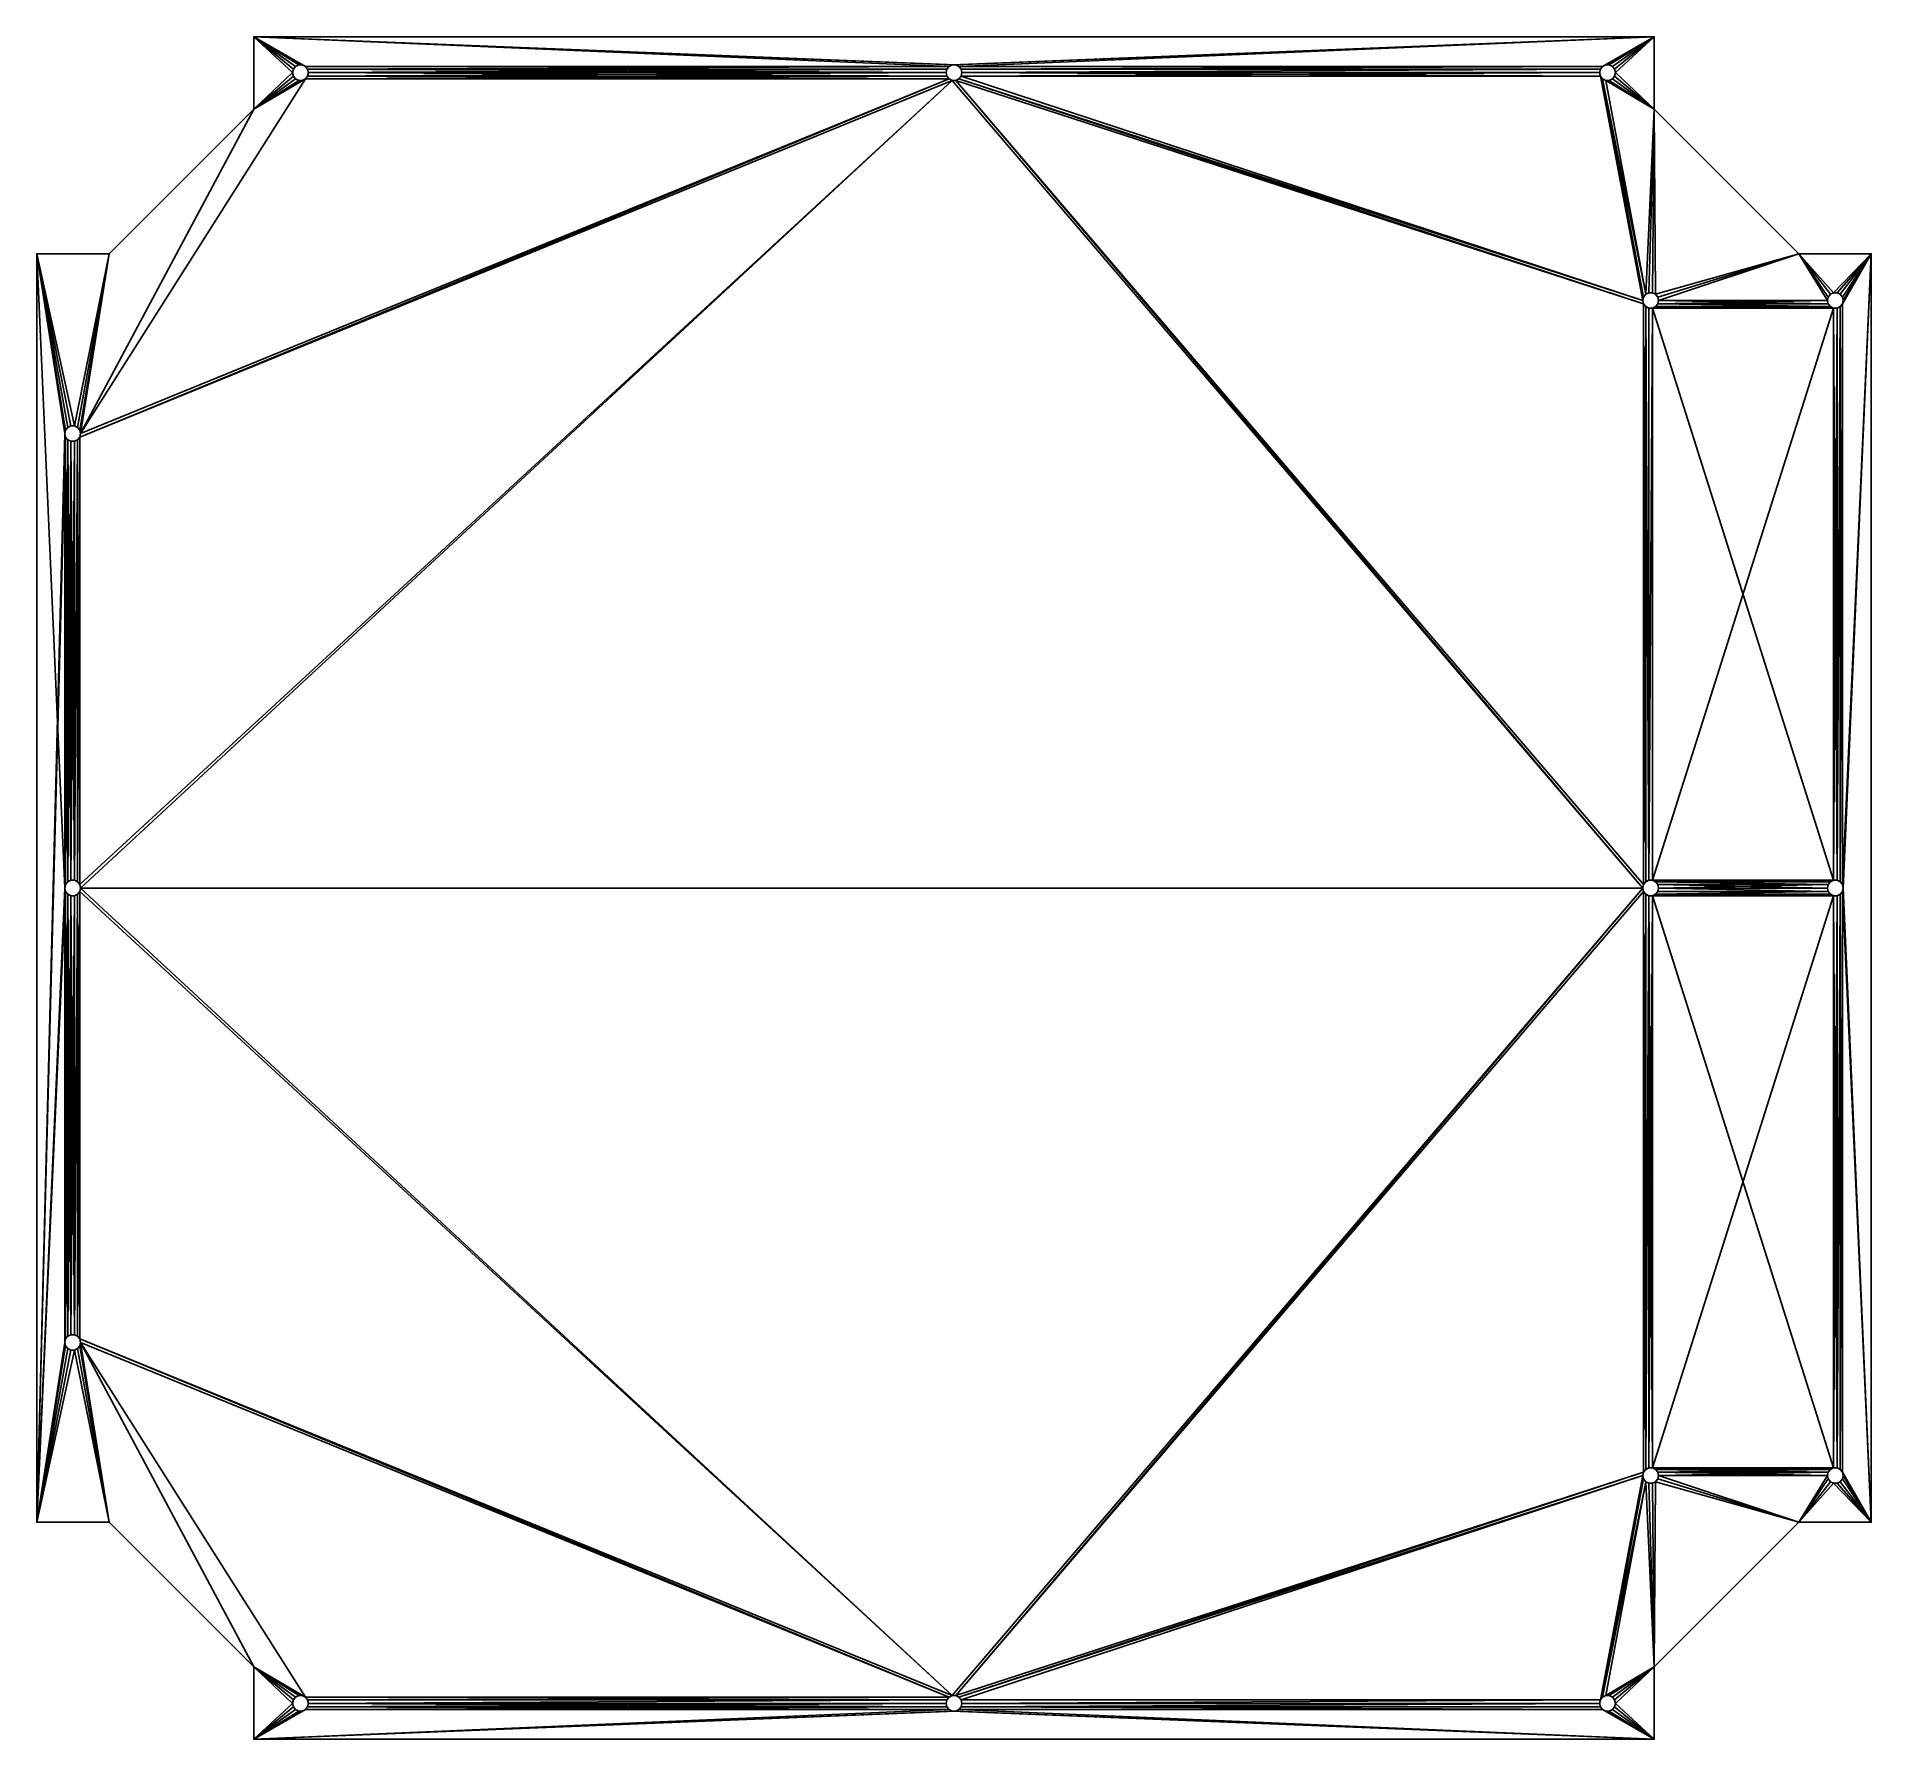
# Model space of a CAD drawing. Extents: x -382 to 382, y -355 to 355.
import ezdxf

# ---------------------------------------------------------------- set-up
doc = ezdxf.new("R2010")
doc.units = 0
doc.layers.get('0').update_dxf_attribs({"linetype": 'CONTINUOUS'})

msp = doc.modelspace()

# ---------------------------------------------------------------- linework, layer by layer
for points in [[(-292, 355, -4), (-270.441986, 342.579987, -4), (-271.765991, 343.21701, -4)], [(-292, 355, -4), (-271.765991, 343.21701, -4), (-273.234009, 343.21701, -4)], [(-292, 355, -4), (-273.234009, 343.21701, -4), (-274.558014, 342.579987, -4)], [(-292, 355, -4), (-274.558014, 342.579987, -4), (-275.472992, 341.432007, -4)], [(-292, 355, -4), (-275.472992, 341.432007, -4), (-275.799988, 340, -4)], [(-292, 355, -4), (-0.7343, 343.21701, -4), (-2.0575, 342.579987, -4)], [(-292, 355, -4), (-2.0575, 342.579987, -4), (-270.441986, 342.579987, -4)], [(-292, 324.796997, -4), (-292, 355, -4), (-275.799988, 340, -4)], [(-292, 355, -4), (292, 355, -4), (0.7343, 343.21701, -4)], [(-292, 355, -4), (0.7343, 343.21701, -4), (-0.7343, 343.21701, -4)], [(-275.799988, 340), (-292, 355), (-292, 324.796997)], [(-275.472992, 341.432007), (-292, 355), (-275.799988, 340)], [(-274.558014, 342.579987), (-292, 355), (-275.472992, 341.432007)], [(-273.234009, 343.21701), (-292, 355), (-274.558014, 342.579987)], [(-271.765991, 343.21701), (-292, 355), (-273.234009, 343.21701)], [(-270.441986, 342.579987), (-292, 355), (-271.765991, 343.21701)], [(-2.0575, 342.579987), (-292, 355), (-270.441986, 342.579987)], [(-0.7343, 343.21701), (-292, 355), (-2.0575, 342.579987)], [(292, 355), (-292, 355), (-0.7343, 343.21701)], [(-292, 355), (-292, 355, -4), (-292, 324.796997, -4)], [(-292, 355), (-292, 324.796997, -4), (-292, 324.796997)], [(292, 355), (-292, 355, -4), (-292, 355)], [(292, 355, -4), (-292, 355, -4), (292, 355)], [(292, 355), (-0.7343, 343.21701), (0.7343, 343.21701)], [(0.7343, 343.21701, -4), (292, 355, -4), (2.0575, 342.579987, -4)], [(292, 355), (0.7343, 343.21701), (2.0575, 342.579987)], [(2.0575, 342.579987, -4), (292, 355, -4), (270.441986, 342.579987, -4)], [(292, 355), (2.0575, 342.579987), (270.441986, 342.579987)], [(270.441986, 342.579987, -4), (292, 355, -4), (271.765991, 343.21701, -4)], [(292, 355), (270.441986, 342.579987), (271.765991, 343.21701)], [(271.765991, 343.21701, -4), (292, 355, -4), (273.234009, 343.21701, -4)], [(292, 355), (271.765991, 343.21701), (273.234009, 343.21701)], [(273.234009, 343.21701, -4), (292, 355, -4), (274.558014, 342.579987, -4)], [(292, 355), (273.234009, 343.21701), (274.558014, 342.579987)], [(275.472992, 341.432007, -4), (274.558014, 342.579987, -4), (292, 355, -4)], [(292, 355), (274.558014, 342.579987), (275.472992, 341.432007)], [(275.799988, 340, -4), (275.472992, 341.432007, -4), (292, 355, -4)], [(292, 355), (275.472992, 341.432007), (275.799988, 340)], [(275.799988, 340, -4), (292, 355, -4), (292, 324.796997, -4)], [(292, 355), (275.799988, 340), (292, 324.796997)], [(292, 324.796997, -4), (292, 355), (292, 324.796997)], [(292, 324.796997, -4), (292, 355, -4), (292, 355)], [(-364.527008, 188.067993, -4), (-364.200012, 189.5, -4), (-2.0575, 337.420013, -4)], [(-364.527008, 188.067993, -4), (-2.0575, 337.420013, -4), (-0.7343, 336.78299, -4)], [(-2.0575, 337.420013), (-364.200012, 189.5), (-364.527008, 188.067993)], [(-0.7343, 336.78299), (-2.0575, 337.420013), (-364.527008, 188.067993)], [(-364.527008, 1.4318, -4), (-364.527008, 188.067993, -4), (-0.7343, 336.78299, -4)], [(-364.200012, 0, -4), (-364.527008, 1.4318, -4), (-0.7343, 336.78299, -4)], [(-0.7343, 336.78299), (-364.527008, 1.4318), (-364.200012, 0)], [(-0.7343, 336.78299), (-364.527008, 188.067993), (-364.527008, 1.4318)], [(-364.200012, 189.5, -4), (-270.441986, 337.420013, -4), (-2.0575, 337.420013, -4)], [(-364.200012, 189.5, -4), (-292, 324.796997, -4), (-270.441986, 337.420013, -4)], [(-270.441986, 337.420013), (-292, 324.796997), (-364.200012, 189.5)], [(-2.0575, 337.420013), (-270.441986, 337.420013), (-364.200012, 189.5)], [(-364.200012, 0, -4), (-0.7343, 336.78299, -4), (287.200012, 0, -4)], [(-0.7343, 336.78299), (-364.200012, 0), (287.200012, 0)], [(-292, 324.796997, -4), (-275.799988, 340, -4), (-275.472992, 338.567993, -4)], [(-275.799988, 340), (-292, 324.796997), (-275.472992, 338.567993)], [(-292, 324.796997, -4), (-275.472992, 338.567993, -4), (-274.558014, 337.420013, -4)], [(-275.472992, 338.567993), (-292, 324.796997), (-274.558014, 337.420013)], [(-292, 324.796997, -4), (-274.558014, 337.420013, -4), (-273.234009, 336.78299, -4)], [(-292, 324.796997, -4), (-271.765991, 336.78299, -4), (-270.441986, 337.420013, -4)], [(-273.234009, 336.78299), (-274.558014, 337.420013), (-292, 324.796997)], [(-270.441986, 337.420013), (-271.765991, 336.78299), (-292, 324.796997)], [(-292, 324.796997, -4), (-273.234009, 336.78299, -4), (-271.765991, 336.78299, -4)], [(-271.765991, 336.78299), (-273.234009, 336.78299), (-292, 324.796997)], [(-275.799988, 340, -4), (-275.472992, 341.432007, -4), (-275.799988, 340)], [(-275.799988, 340), (-275.472992, 341.432007, -4), (-275.472992, 341.432007)], [(-275.472992, 338.567993), (-275.472992, 338.567993, -4), (-275.799988, 340)], [(-275.472992, 338.567993, -4), (-275.799988, 340, -4), (-275.799988, 340)], [(-275.472992, 341.432007), (-274.558014, 342.579987, -4), (-274.558014, 342.579987)], [(-275.472992, 341.432007, -4), (-274.558014, 342.579987, -4), (-275.472992, 341.432007)], [(-274.558014, 337.420013), (-275.472992, 338.567993, -4), (-275.472992, 338.567993)], [(-274.558014, 337.420013, -4), (-275.472992, 338.567993, -4), (-274.558014, 337.420013)], [(-274.558014, 342.579987), (-273.234009, 343.21701, -4), (-273.234009, 343.21701)], [(-274.558014, 342.579987, -4), (-273.234009, 343.21701, -4), (-274.558014, 342.579987)], [(-273.234009, 336.78299), (-274.558014, 337.420013, -4), (-274.558014, 337.420013)], [(-273.234009, 336.78299, -4), (-274.558014, 337.420013, -4), (-273.234009, 336.78299)], [(-273.234009, 343.21701), (-271.765991, 343.21701, -4), (-271.765991, 343.21701)], [(-273.234009, 343.21701, -4), (-271.765991, 343.21701, -4), (-273.234009, 343.21701)], [(-271.765991, 336.78299), (-273.234009, 336.78299, -4), (-273.234009, 336.78299)], [(-271.765991, 336.78299, -4), (-273.234009, 336.78299, -4), (-271.765991, 336.78299)], [(-271.765991, 343.21701), (-270.441986, 342.579987, -4), (-270.441986, 342.579987)], [(-271.765991, 343.21701, -4), (-270.441986, 342.579987, -4), (-271.765991, 343.21701)], [(-270.441986, 337.420013), (-271.765991, 336.78299, -4), (-271.765991, 336.78299)], [(-270.441986, 337.420013, -4), (-271.765991, 336.78299, -4), (-270.441986, 337.420013)], [(-270.441986, 342.579987), (-269.527008, 341.432007, -4), (-269.527008, 341.432007)], [(-270.441986, 342.579987, -4), (-269.527008, 341.432007, -4), (-270.441986, 342.579987)], [(-269.527008, 341.432007, -4), (-270.441986, 342.579987, -4), (-2.0575, 342.579987, -4)], [(-2.0575, 342.579987), (-270.441986, 342.579987), (-269.527008, 341.432007)], [(-270.441986, 337.420013, -4), (-2.9732, 338.567993, -4), (-2.0575, 337.420013, -4)], [(-270.441986, 337.420013, -4), (-269.527008, 338.567993, -4), (-2.9732, 338.567993, -4)], [(-2.0575, 337.420013), (-269.527008, 338.567993), (-270.441986, 337.420013)], [(-269.527008, 338.567993), (-270.441986, 337.420013, -4), (-270.441986, 337.420013)], [(-269.527008, 338.567993, -4), (-270.441986, 337.420013, -4), (-269.527008, 338.567993)], [(-269.527008, 341.432007, -4), (-2.0575, 342.579987, -4), (-2.9732, 341.432007, -4)], [(-2.0575, 342.579987), (-269.527008, 341.432007), (-2.9732, 341.432007)], [(-269.527008, 341.432007), (-269.527008, 341.432007, -4), (-269.200012, 340)], [(-269.527008, 341.432007, -4), (-269.200012, 340, -4), (-269.200012, 340)], [(-269.527008, 341.432007, -4), (-2.9732, 341.432007, -4), (-3.3, 340, -4)], [(-269.200012, 340, -4), (-269.527008, 341.432007, -4), (-3.3, 340, -4)], [(-2.9732, 341.432007), (-269.527008, 341.432007), (-269.200012, 340)], [(-269.527008, 338.567993, -4), (-269.200012, 340, -4), (-2.9732, 338.567993, -4)], [(-3.3, 340), (-269.200012, 340), (-269.527008, 338.567993)], [(-3.3, 340), (-269.527008, 338.567993), (-2.9732, 338.567993)], [(-269.200012, 340, -4), (-269.527008, 338.567993, -4), (-269.200012, 340)], [(-269.200012, 340), (-269.527008, 338.567993, -4), (-269.527008, 338.567993)], [(-2.9732, 338.567993), (-269.527008, 338.567993), (-2.0575, 337.420013)], [(-2.9732, 341.432007), (-269.200012, 340), (-3.3, 340)], [(-269.200012, 340, -4), (-3.3, 340, -4), (-2.9732, 338.567993, -4)], [(-3.3, 340, -4), (-2.9732, 341.432007, -4), (-3.3, 340)], [(-3.3, 340), (-2.9732, 341.432007, -4), (-2.9732, 341.432007)], [(-2.9732, 338.567993), (-2.9732, 338.567993, -4), (-3.3, 340)], [(-2.9732, 338.567993, -4), (-3.3, 340, -4), (-3.3, 340)], [(-2.9732, 341.432007), (-2.0575, 342.579987, -4), (-2.0575, 342.579987)], [(-2.9732, 341.432007, -4), (-2.0575, 342.579987, -4), (-2.9732, 341.432007)], [(-2.0575, 337.420013), (-2.9732, 338.567993, -4), (-2.9732, 338.567993)], [(-2.0575, 337.420013, -4), (-2.9732, 338.567993, -4), (-2.0575, 337.420013)], [(-2.0575, 342.579987), (-0.7343, 343.21701, -4), (-0.7343, 343.21701)], [(-2.0575, 342.579987, -4), (-0.7343, 343.21701, -4), (-2.0575, 342.579987)], [(-0.7343, 336.78299), (-2.0575, 337.420013, -4), (-2.0575, 337.420013)], [(-0.7343, 336.78299, -4), (-2.0575, 337.420013, -4), (-0.7343, 336.78299)], [(-0.7343, 343.21701), (0.7343, 343.21701, -4), (0.7343, 343.21701)], [(-0.7343, 343.21701, -4), (0.7343, 343.21701, -4), (-0.7343, 343.21701)], [(287.200012, 0, -4), (-0.7343, 336.78299, -4), (0.7343, 336.78299, -4)], [(0.7343, 336.78299), (-0.7343, 336.78299), (287.200012, 0)], [(0.7343, 336.78299), (-0.7343, 336.78299, -4), (-0.7343, 336.78299)], [(0.7343, 336.78299, -4), (-0.7343, 336.78299, -4), (0.7343, 336.78299)], [(0.7343, 343.21701), (2.0575, 342.579987, -4), (2.0575, 342.579987)], [(0.7343, 343.21701, -4), (2.0575, 342.579987, -4), (0.7343, 343.21701)], [(0.7343, 336.78299, -4), (2.0575, 337.420013, -4), (287.527008, 243.567993, -4)], [(287.527008, 243.567993), (2.0575, 337.420013), (0.7343, 336.78299)], [(2.0575, 337.420013), (0.7343, 336.78299, -4), (0.7343, 336.78299)], [(2.0575, 337.420013, -4), (0.7343, 336.78299, -4), (2.0575, 337.420013)], [(287.527008, 1.4318, -4), (0.7343, 336.78299, -4), (287.527008, 243.567993, -4)], [(287.200012, 0, -4), (0.7343, 336.78299, -4), (287.527008, 1.4318, -4)], [(0.7343, 336.78299), (287.200012, 0), (287.527008, 1.4318)], [(287.527008, 243.567993), (0.7343, 336.78299), (287.527008, 1.4318)], [(2.0575, 342.579987), (2.9732, 341.432007, -4), (2.9732, 341.432007)], [(2.0575, 342.579987, -4), (2.9732, 341.432007, -4), (2.0575, 342.579987)], [(2.9732, 341.432007, -4), (2.0575, 342.579987, -4), (270.441986, 342.579987, -4)], [(270.441986, 342.579987), (2.0575, 342.579987), (2.9732, 341.432007)], [(2.0575, 337.420013, -4), (2.9732, 338.567993, -4), (287.200012, 245, -4)], [(287.200012, 245), (2.9732, 338.567993), (2.0575, 337.420013)], [(2.9732, 338.567993), (2.0575, 337.420013, -4), (2.0575, 337.420013)], [(2.9732, 338.567993, -4), (2.0575, 337.420013, -4), (2.9732, 338.567993)], [(2.0575, 337.420013, -4), (287.200012, 245, -4), (287.527008, 243.567993, -4)], [(287.200012, 245), (2.0575, 337.420013), (287.527008, 243.567993)], [(2.9732, 341.432007, -4), (270.441986, 342.579987, -4), (269.527008, 341.432007, -4)], [(270.441986, 342.579987), (2.9732, 341.432007), (269.527008, 341.432007)], [(2.9732, 341.432007), (2.9732, 341.432007, -4), (3.3, 340)], [(2.9732, 341.432007, -4), (3.3, 340, -4), (3.3, 340)], [(3.3, 340, -4), (2.9732, 341.432007, -4), (269.527008, 341.432007, -4)], [(269.527008, 341.432007), (2.9732, 341.432007), (3.3, 340)], [(2.9732, 338.567993, -4), (3.3, 340, -4), (269.527008, 338.567993, -4)], [(269.200012, 340), (3.3, 340), (2.9732, 338.567993)], [(269.200012, 340), (2.9732, 338.567993), (269.527008, 338.567993)], [(3.3, 340, -4), (2.9732, 338.567993, -4), (3.3, 340)], [(3.3, 340), (2.9732, 338.567993, -4), (2.9732, 338.567993)], [(2.9732, 338.567993, -4), (269.527008, 338.567993, -4), (287.200012, 245, -4)], [(269.527008, 338.567993), (2.9732, 338.567993), (287.200012, 245)], [(3.3, 340, -4), (269.527008, 341.432007, -4), (269.200012, 340, -4)], [(269.527008, 341.432007), (3.3, 340), (269.200012, 340)], [(3.3, 340, -4), (269.200012, 340, -4), (269.527008, 338.567993, -4)], [(269.200012, 340, -4), (269.527008, 341.432007, -4), (269.200012, 340)], [(269.200012, 340), (269.527008, 341.432007, -4), (269.527008, 341.432007)], [(269.527008, 338.567993), (269.527008, 338.567993, -4), (269.200012, 340)], [(269.527008, 338.567993, -4), (269.200012, 340, -4), (269.200012, 340)], [(269.527008, 341.432007), (270.441986, 342.579987, -4), (270.441986, 342.579987)], [(269.527008, 341.432007, -4), (270.441986, 342.579987, -4), (269.527008, 341.432007)], [(287.527008, 246.432007, -4), (269.527008, 338.567993, -4), (270.441986, 337.420013, -4)], [(287.200012, 245, -4), (269.527008, 338.567993, -4), (287.527008, 246.432007, -4)], [(269.527008, 338.567993), (287.527008, 246.432007), (270.441986, 337.420013)], [(269.527008, 338.567993), (287.200012, 245), (287.527008, 246.432007)], [(270.441986, 337.420013), (269.527008, 338.567993, -4), (269.527008, 338.567993)], [(270.441986, 337.420013, -4), (269.527008, 338.567993, -4), (270.441986, 337.420013)], [(270.441986, 342.579987), (271.765991, 343.21701, -4), (271.765991, 343.21701)], [(270.441986, 342.579987, -4), (271.765991, 343.21701, -4), (270.441986, 342.579987)], [(288.441986, 247.580002, -4), (270.441986, 337.420013, -4), (271.765991, 336.78299, -4)], [(287.527008, 246.432007, -4), (270.441986, 337.420013, -4), (288.441986, 247.580002, -4)], [(270.441986, 337.420013), (287.527008, 246.432007), (288.441986, 247.580002)], [(271.765991, 336.78299), (270.441986, 337.420013), (288.441986, 247.580002)], [(271.765991, 336.78299), (270.441986, 337.420013, -4), (270.441986, 337.420013)], [(271.765991, 336.78299, -4), (270.441986, 337.420013, -4), (271.765991, 336.78299)], [(271.765991, 343.21701), (273.234009, 343.21701, -4), (273.234009, 343.21701)], [(271.765991, 343.21701, -4), (273.234009, 343.21701, -4), (271.765991, 343.21701)], [(271.765991, 336.78299, -4), (273.234009, 336.78299, -4), (292, 324.796997, -4)], [(288.441986, 247.580002, -4), (271.765991, 336.78299, -4), (292, 324.796997, -4)], [(292, 324.796997), (273.234009, 336.78299), (271.765991, 336.78299)], [(292, 324.796997), (271.765991, 336.78299), (288.441986, 247.580002)], [(273.234009, 336.78299), (271.765991, 336.78299, -4), (271.765991, 336.78299)], [(273.234009, 336.78299, -4), (271.765991, 336.78299, -4), (273.234009, 336.78299)], [(273.234009, 343.21701), (274.558014, 342.579987, -4), (274.558014, 342.579987)], [(273.234009, 343.21701, -4), (274.558014, 342.579987, -4), (273.234009, 343.21701)], [(273.234009, 336.78299, -4), (274.558014, 337.420013, -4), (292, 324.796997, -4)], [(292, 324.796997), (274.558014, 337.420013), (273.234009, 336.78299)], [(274.558014, 337.420013), (273.234009, 336.78299, -4), (273.234009, 336.78299)], [(274.558014, 337.420013, -4), (273.234009, 336.78299, -4), (274.558014, 337.420013)], [(274.558014, 342.579987), (275.472992, 341.432007, -4), (275.472992, 341.432007)], [(274.558014, 342.579987, -4), (275.472992, 341.432007, -4), (274.558014, 342.579987)], [(274.558014, 337.420013, -4), (275.472992, 338.567993, -4), (292, 324.796997, -4)], [(292, 324.796997), (275.472992, 338.567993), (274.558014, 337.420013)], [(275.472992, 338.567993), (274.558014, 337.420013, -4), (274.558014, 337.420013)], [(275.472992, 338.567993, -4), (274.558014, 337.420013, -4), (275.472992, 338.567993)], [(275.472992, 341.432007), (275.472992, 341.432007, -4), (275.799988, 340)], [(275.472992, 341.432007, -4), (275.799988, 340, -4), (275.799988, 340)], [(275.472992, 338.567993, -4), (275.799988, 340, -4), (292, 324.796997, -4)], [(292, 324.796997), (275.799988, 340), (275.472992, 338.567993)], [(275.799988, 340, -4), (275.472992, 338.567993, -4), (275.799988, 340)], [(275.799988, 340), (275.472992, 338.567993, -4), (275.472992, 338.567993)], [(-364.200012, 189.5, -4), (-352.296997, 264.5, -4), (-292, 324.796997, -4)], [(-292, 324.796997), (-352.296997, 264.5), (-364.200012, 189.5)], [(-292, 324.796997), (-292, 324.796997, -4), (-352.296997, 264.5, -4)], [(-292, 324.796997), (-352.296997, 264.5, -4), (-352.296997, 264.5)], [(288.441986, 247.580002, -4), (292, 324.796997, -4), (289.765991, 248.216995, -4)], [(292, 324.796997), (288.441986, 247.580002), (289.765991, 248.216995)], [(289.765991, 248.216995, -4), (292, 324.796997, -4), (291.234009, 248.216995, -4)], [(292, 324.796997), (289.765991, 248.216995), (291.234009, 248.216995)], [(291.234009, 248.216995, -4), (292, 324.796997, -4), (292.558014, 247.580002, -4)], [(292, 324.796997), (291.234009, 248.216995), (292.558014, 247.580002)], [(292.558014, 247.580002, -4), (292, 324.796997, -4), (352.296997, 264.5, -4)], [(292, 324.796997), (292.558014, 247.580002), (352.296997, 264.5)], [(292, 324.796997, -4), (292, 324.796997), (352.296997, 264.5)], [(292, 324.796997, -4), (352.296997, 264.5), (352.296997, 264.5, -4)], [(-366.765991, 192.716995, -4), (-382.5, 264.5, -4), (-352.296997, 264.5, -4)], [(-368.234009, 192.716995, -4), (-382.5, 264.5, -4), (-366.765991, 192.716995, -4)], [(-369.558014, 192.080002, -4), (-382.5, 264.5, -4), (-368.234009, 192.716995, -4)], [(-370.472992, 190.932007, -4), (-382.5, 264.5, -4), (-369.558014, 192.080002, -4)], [(-370.799988, 189.5, -4), (-382.5, 264.5, -4), (-370.472992, 190.932007, -4)], [(-382.5, -264.5, -4), (-382.5, 264.5, -4), (-370.799988, 189.5, -4)], [(-382.5, 264.5), (-370.799988, 189.5), (-370.472992, 190.932007)], [(-382.5, 264.5), (-370.472992, 190.932007), (-369.558014, 192.080002)], [(-382.5, 264.5), (-369.558014, 192.080002), (-368.234009, 192.716995)], [(-382.5, 264.5), (-368.234009, 192.716995), (-366.765991, 192.716995)], [(-382.5, 264.5), (-370.799988, 0), (-370.799988, 189.5)], [(-352.296997, 264.5), (-382.5, 264.5), (-366.765991, 192.716995)], [(-382.5, 264.5), (-382.5, -264.5), (-370.799988, 0)], [(-352.296997, 264.5, -4), (-382.5, 264.5), (-352.296997, 264.5)], [(-352.296997, 264.5, -4), (-382.5, 264.5, -4), (-382.5, 264.5)], [(-382.5, 264.5, -4), (-382.5, -264.5, -4), (-382.5, -264.5)], [(-382.5, 264.5), (-382.5, 264.5, -4), (-382.5, -264.5)], [(-366.765991, 192.716995, -4), (-352.296997, 264.5, -4), (-365.441986, 192.080002, -4)], [(-352.296997, 264.5), (-366.765991, 192.716995), (-365.441986, 192.080002)], [(-364.527008, 190.932007, -4), (-365.441986, 192.080002, -4), (-352.296997, 264.5, -4)], [(-352.296997, 264.5), (-365.441986, 192.080002), (-364.527008, 190.932007)], [(-364.200012, 189.5, -4), (-364.527008, 190.932007, -4), (-352.296997, 264.5, -4)], [(-352.296997, 264.5), (-364.527008, 190.932007), (-364.200012, 189.5)], [(293.472992, 246.432007, -4), (292.558014, 247.580002, -4), (352.296997, 264.5, -4)], [(352.296997, 264.5), (292.558014, 247.580002), (293.472992, 246.432007)], [(293.799988, 245, -4), (293.472992, 246.432007, -4), (352.296997, 264.5, -4)], [(352.296997, 264.5), (293.472992, 246.432007), (293.799988, 245)], [(293.799988, 245, -4), (352.296997, 264.5, -4), (364.200012, 245, -4)], [(352.296997, 264.5), (293.799988, 245), (364.200012, 245)], [(366.765991, 248.216995, -4), (352.296997, 264.5, -4), (382.5, 264.5, -4)], [(365.441986, 247.580002, -4), (352.296997, 264.5, -4), (366.765991, 248.216995, -4)], [(364.527008, 246.432007, -4), (352.296997, 264.5, -4), (365.441986, 247.580002, -4)], [(364.200012, 245, -4), (352.296997, 264.5, -4), (364.527008, 246.432007, -4)], [(352.296997, 264.5), (364.200012, 245), (364.527008, 246.432007)], [(352.296997, 264.5), (364.527008, 246.432007), (365.441986, 247.580002)], [(352.296997, 264.5), (365.441986, 247.580002), (366.765991, 248.216995)], [(382.5, 264.5), (352.296997, 264.5), (366.765991, 248.216995)], [(382.5, 264.5, -4), (352.296997, 264.5), (382.5, 264.5)], [(382.5, 264.5, -4), (352.296997, 264.5, -4), (352.296997, 264.5)], [(366.765991, 248.216995, -4), (382.5, 264.5, -4), (368.234009, 248.216995, -4)], [(382.5, 264.5), (366.765991, 248.216995), (368.234009, 248.216995)], [(368.234009, 248.216995, -4), (382.5, 264.5, -4), (369.558014, 247.580002, -4)], [(382.5, 264.5), (368.234009, 248.216995), (369.558014, 247.580002)], [(370.472992, 246.432007, -4), (369.558014, 247.580002, -4), (382.5, 264.5, -4)], [(382.5, 264.5), (369.558014, 247.580002), (370.472992, 246.432007)], [(370.799988, 245, -4), (370.472992, 246.432007, -4), (382.5, 264.5, -4)], [(370.472992, 243.567993, -4), (370.799988, 245, -4), (382.5, 264.5, -4)], [(370.472992, 1.4318, -4), (370.472992, 243.567993, -4), (382.5, 264.5, -4)], [(370.799988, 0, -4), (370.472992, 1.4318, -4), (382.5, 264.5, -4)], [(382.5, 264.5), (370.472992, 243.567993), (370.472992, 1.4318)], [(382.5, 264.5), (370.799988, 245), (370.472992, 243.567993)], [(382.5, 264.5), (370.472992, 246.432007), (370.799988, 245)], [(382.5, 264.5), (370.472992, 1.4318), (370.799988, 0)], [(382.5, 264.5, -4), (382.5, -264.5, -4), (370.799988, 0, -4)], [(382.5, -264.5), (382.5, 264.5), (370.799988, 0)], [(382.5, 264.5, -4), (382.5, -264.5), (382.5, -264.5, -4)], [(382.5, 264.5), (382.5, -264.5), (382.5, 264.5, -4)], [(287.200012, 245, -4), (287.527008, 246.432007, -4), (287.200012, 245)], [(287.200012, 245), (287.527008, 246.432007, -4), (287.527008, 246.432007)], [(287.527008, 243.567993), (287.527008, 243.567993, -4), (287.200012, 245)], [(287.527008, 243.567993, -4), (287.200012, 245, -4), (287.200012, 245)], [(287.527008, 246.432007), (288.441986, 247.580002, -4), (288.441986, 247.580002)], [(287.527008, 246.432007, -4), (288.441986, 247.580002, -4), (287.527008, 246.432007)], [(288.441986, 247.580002), (289.765991, 248.216995, -4), (289.765991, 248.216995)], [(288.441986, 247.580002, -4), (289.765991, 248.216995, -4), (288.441986, 247.580002)], [(289.765991, 248.216995), (291.234009, 248.216995, -4), (291.234009, 248.216995)], [(289.765991, 248.216995, -4), (291.234009, 248.216995, -4), (289.765991, 248.216995)], [(291.234009, 248.216995), (292.558014, 247.580002, -4), (292.558014, 247.580002)], [(291.234009, 248.216995, -4), (292.558014, 247.580002, -4), (291.234009, 248.216995)], [(292.558014, 247.580002), (293.472992, 246.432007, -4), (293.472992, 246.432007)], [(292.558014, 247.580002, -4), (293.472992, 246.432007, -4), (292.558014, 247.580002)], [(293.472992, 246.432007), (293.472992, 246.432007, -4), (293.799988, 245)], [(293.472992, 246.432007, -4), (293.799988, 245, -4), (293.799988, 245)], [(293.472992, 243.567993, -4), (293.799988, 245, -4), (364.527008, 243.567993, -4)], [(364.200012, 245), (293.472992, 243.567993), (364.527008, 243.567993)], [(364.200012, 245), (293.799988, 245), (293.472992, 243.567993)], [(293.799988, 245, -4), (293.472992, 243.567993, -4), (293.799988, 245)], [(293.799988, 245), (293.472992, 243.567993, -4), (293.472992, 243.567993)], [(293.799988, 245, -4), (364.200012, 245, -4), (364.527008, 243.567993, -4)], [(364.200012, 245, -4), (364.527008, 246.432007, -4), (364.200012, 245)], [(364.200012, 245), (364.527008, 246.432007, -4), (364.527008, 246.432007)], [(364.527008, 243.567993), (364.527008, 243.567993, -4), (364.200012, 245)], [(364.527008, 243.567993, -4), (364.200012, 245, -4), (364.200012, 245)], [(364.527008, 246.432007), (365.441986, 247.580002, -4), (365.441986, 247.580002)], [(364.527008, 246.432007, -4), (365.441986, 247.580002, -4), (364.527008, 246.432007)], [(365.441986, 247.580002), (366.765991, 248.216995, -4), (366.765991, 248.216995)], [(365.441986, 247.580002, -4), (366.765991, 248.216995, -4), (365.441986, 247.580002)], [(366.765991, 248.216995), (368.234009, 248.216995, -4), (368.234009, 248.216995)], [(366.765991, 248.216995, -4), (368.234009, 248.216995, -4), (366.765991, 248.216995)], [(368.234009, 248.216995), (369.558014, 247.580002, -4), (369.558014, 247.580002)], [(368.234009, 248.216995, -4), (369.558014, 247.580002, -4), (368.234009, 248.216995)], [(369.558014, 247.580002), (370.472992, 246.432007, -4), (370.472992, 246.432007)], [(369.558014, 247.580002, -4), (370.472992, 246.432007, -4), (369.558014, 247.580002)], [(370.472992, 246.432007), (370.472992, 246.432007, -4), (370.799988, 245)], [(370.472992, 246.432007, -4), (370.799988, 245, -4), (370.799988, 245)], [(370.799988, 245, -4), (370.472992, 243.567993, -4), (370.799988, 245)], [(370.799988, 245), (370.472992, 243.567993, -4), (370.472992, 243.567993)], [(287.527008, 1.4318, -4), (287.527008, 243.567993, -4), (288.441986, 242.419998, -4)], [(287.527008, 243.567993), (288.441986, 2.58), (288.441986, 242.419998)], [(287.527008, 243.567993), (287.527008, 1.4318), (288.441986, 2.58)], [(288.441986, 242.419998), (287.527008, 243.567993, -4), (287.527008, 243.567993)], [(288.441986, 242.419998, -4), (287.527008, 243.567993, -4), (288.441986, 242.419998)], [(287.527008, 1.4318, -4), (288.441986, 242.419998, -4), (288.441986, 2.58, -4)], [(289.765991, 3.2173, -4), (288.441986, 242.419998, -4), (289.765991, 241.783005, -4)], [(288.441986, 2.58, -4), (288.441986, 242.419998, -4), (289.765991, 3.2173, -4)], [(288.441986, 242.419998), (288.441986, 2.58), (289.765991, 3.2173)], [(289.765991, 241.783005), (288.441986, 242.419998), (289.765991, 3.2173)], [(289.765991, 241.783005), (288.441986, 242.419998, -4), (288.441986, 242.419998)], [(289.765991, 241.783005, -4), (288.441986, 242.419998, -4), (289.765991, 241.783005)], [(289.765991, 3.2173, -4), (289.765991, 241.783005, -4), (291.234009, 241.783005, -4)], [(289.765991, 3.2173, -4), (291.234009, 241.783005, -4), (291.234009, 3.2173, -4)], [(291.234009, 241.783005), (289.765991, 241.783005), (289.765991, 3.2173)], [(291.234009, 241.783005), (289.765991, 3.2173), (291.234009, 3.2173)], [(291.234009, 241.783005), (289.765991, 241.783005, -4), (289.765991, 241.783005)], [(291.234009, 241.783005, -4), (289.765991, 241.783005, -4), (291.234009, 241.783005)], [(291.234009, 241.783005, -4), (365.441986, 242.419998, -4), (366.765991, 241.783005, -4)], [(291.234009, 241.783005, -4), (292.558014, 242.419998, -4), (365.441986, 242.419998, -4)], [(366.765991, 241.783005), (292.558014, 242.419998), (291.234009, 241.783005)], [(292.558014, 242.419998), (291.234009, 241.783005, -4), (291.234009, 241.783005)], [(292.558014, 242.419998, -4), (291.234009, 241.783005, -4), (292.558014, 242.419998)], [(291.234009, 3.2173, -4), (291.234009, 241.783005, -4), (366.765991, 241.783005, -4)], [(291.234009, 3.2173, -4), (366.765991, 241.783005, -4), (366.765991, 3.2173, -4)], [(291.234009, 241.783005), (291.234009, 3.2173), (366.765991, 3.2173)], [(366.765991, 241.783005), (291.234009, 241.783005), (366.765991, 3.2173)], [(292.558014, 242.419998, -4), (293.472992, 243.567993, -4), (365.441986, 242.419998, -4)], [(365.441986, 242.419998), (293.472992, 243.567993), (292.558014, 242.419998)], [(293.472992, 243.567993), (292.558014, 242.419998, -4), (292.558014, 242.419998)], [(293.472992, 243.567993, -4), (292.558014, 242.419998, -4), (293.472992, 243.567993)], [(366.765991, 241.783005), (365.441986, 242.419998), (292.558014, 242.419998)], [(293.472992, 243.567993, -4), (364.527008, 243.567993, -4), (365.441986, 242.419998, -4)], [(364.527008, 243.567993), (293.472992, 243.567993), (365.441986, 242.419998)], [(365.441986, 242.419998), (364.527008, 243.567993, -4), (364.527008, 243.567993)], [(365.441986, 242.419998, -4), (364.527008, 243.567993, -4), (365.441986, 242.419998)], [(366.765991, 241.783005), (365.441986, 242.419998, -4), (365.441986, 242.419998)], [(366.765991, 241.783005, -4), (365.441986, 242.419998, -4), (366.765991, 241.783005)], [(366.765991, 3.2173, -4), (368.234009, 241.783005, -4), (368.234009, 3.2173, -4)], [(366.765991, 3.2173, -4), (366.765991, 241.783005, -4), (368.234009, 241.783005, -4)], [(366.765991, 241.783005), (366.765991, 3.2173), (368.234009, 3.2173)], [(368.234009, 241.783005), (366.765991, 241.783005), (368.234009, 3.2173)], [(368.234009, 241.783005), (366.765991, 241.783005, -4), (366.765991, 241.783005)], [(368.234009, 241.783005, -4), (366.765991, 241.783005, -4), (368.234009, 241.783005)], [(368.234009, 3.2173, -4), (369.558014, 242.419998, -4), (369.558014, 2.58, -4)], [(368.234009, 3.2173, -4), (368.234009, 241.783005, -4), (369.558014, 242.419998, -4)], [(369.558014, 242.419998), (368.234009, 241.783005), (368.234009, 3.2173)], [(369.558014, 242.419998), (368.234009, 3.2173), (369.558014, 2.58)], [(369.558014, 242.419998), (368.234009, 241.783005, -4), (368.234009, 241.783005)], [(369.558014, 242.419998, -4), (368.234009, 241.783005, -4), (369.558014, 242.419998)], [(370.472992, 1.4318, -4), (369.558014, 242.419998, -4), (370.472992, 243.567993, -4)], [(370.472992, 243.567993), (369.558014, 242.419998), (370.472992, 1.4318)], [(370.472992, 243.567993), (369.558014, 242.419998, -4), (369.558014, 242.419998)], [(370.472992, 243.567993, -4), (369.558014, 242.419998, -4), (370.472992, 243.567993)], [(370.472992, 1.4318, -4), (369.558014, 2.58, -4), (369.558014, 242.419998, -4)], [(369.558014, 242.419998), (369.558014, 2.58), (370.472992, 1.4318)], [(-370.472992, 190.932007), (-369.558014, 192.080002, -4), (-369.558014, 192.080002)], [(-370.472992, 190.932007, -4), (-369.558014, 192.080002, -4), (-370.472992, 190.932007)], [(-369.558014, 192.080002), (-368.234009, 192.716995, -4), (-368.234009, 192.716995)], [(-369.558014, 192.080002, -4), (-368.234009, 192.716995, -4), (-369.558014, 192.080002)], [(-368.234009, 192.716995), (-366.765991, 192.716995, -4), (-366.765991, 192.716995)], [(-368.234009, 192.716995, -4), (-366.765991, 192.716995, -4), (-368.234009, 192.716995)], [(-366.765991, 192.716995), (-365.441986, 192.080002, -4), (-365.441986, 192.080002)], [(-366.765991, 192.716995, -4), (-365.441986, 192.080002, -4), (-366.765991, 192.716995)], [(-365.441986, 192.080002), (-364.527008, 190.932007, -4), (-364.527008, 190.932007)], [(-365.441986, 192.080002, -4), (-364.527008, 190.932007, -4), (-365.441986, 192.080002)], [(-382.5, -264.5, -4), (-370.799988, 189.5, -4), (-370.472992, 188.067993, -4)], [(-382.5, -264.5, -4), (-370.472992, 188.067993, -4), (-370.799988, 0, -4)], [(-370.799988, 189.5, -4), (-370.472992, 190.932007, -4), (-370.799988, 189.5)], [(-370.799988, 189.5), (-370.472992, 190.932007, -4), (-370.472992, 190.932007)], [(-370.799988, 189.5), (-370.799988, 0), (-370.472992, 188.067993)], [(-370.472992, 188.067993), (-370.472992, 188.067993, -4), (-370.799988, 189.5)], [(-370.472992, 188.067993, -4), (-370.799988, 189.5, -4), (-370.799988, 189.5)], [(-370.799988, 0, -4), (-370.472992, 188.067993, -4), (-370.472992, 1.4318, -4)], [(-370.472992, 188.067993), (-370.799988, 0), (-370.472992, 1.4318)], [(-370.472992, 1.4318, -4), (-370.472992, 188.067993, -4), (-369.558014, 186.919998, -4)], [(-370.472992, 188.067993), (-369.558014, 2.58), (-369.558014, 186.919998)], [(-370.472992, 188.067993), (-370.472992, 1.4318), (-369.558014, 2.58)], [(-369.558014, 186.919998), (-370.472992, 188.067993, -4), (-370.472992, 188.067993)], [(-369.558014, 186.919998, -4), (-370.472992, 188.067993, -4), (-369.558014, 186.919998)], [(-370.472992, 1.4318, -4), (-369.558014, 186.919998, -4), (-369.558014, 2.58, -4)], [(-368.234009, 3.2173, -4), (-369.558014, 186.919998, -4), (-368.234009, 186.283005, -4)], [(-369.558014, 2.58, -4), (-369.558014, 186.919998, -4), (-368.234009, 3.2173, -4)], [(-368.234009, 186.283005), (-369.558014, 186.919998), (-369.558014, 2.58)], [(-368.234009, 186.283005), (-369.558014, 186.919998, -4), (-369.558014, 186.919998)], [(-368.234009, 186.283005, -4), (-369.558014, 186.919998, -4), (-368.234009, 186.283005)], [(-368.234009, 186.283005), (-369.558014, 2.58), (-368.234009, 3.2173)], [(-366.765991, 3.2173, -4), (-368.234009, 186.283005, -4), (-366.765991, 186.283005, -4)], [(-368.234009, 3.2173, -4), (-368.234009, 186.283005, -4), (-366.765991, 3.2173, -4)], [(-366.765991, 186.283005), (-368.234009, 186.283005), (-368.234009, 3.2173)], [(-366.765991, 186.283005), (-368.234009, 3.2173), (-366.765991, 3.2173)], [(-366.765991, 186.283005), (-368.234009, 186.283005, -4), (-368.234009, 186.283005)], [(-366.765991, 186.283005, -4), (-368.234009, 186.283005, -4), (-366.765991, 186.283005)], [(-366.765991, 3.2173, -4), (-366.765991, 186.283005, -4), (-365.441986, 186.919998, -4)], [(-366.765991, 3.2173, -4), (-365.441986, 186.919998, -4), (-365.441986, 2.58, -4)], [(-365.441986, 186.919998), (-366.765991, 3.2173), (-365.441986, 2.58)], [(-365.441986, 186.919998), (-366.765991, 186.283005), (-366.765991, 3.2173)], [(-365.441986, 186.919998), (-366.765991, 186.283005, -4), (-366.765991, 186.283005)], [(-365.441986, 186.919998, -4), (-366.765991, 186.283005, -4), (-365.441986, 186.919998)], [(-364.527008, 1.4318, -4), (-365.441986, 186.919998, -4), (-364.527008, 188.067993, -4)], [(-364.527008, 188.067993), (-365.441986, 186.919998), (-364.527008, 1.4318)], [(-364.527008, 188.067993), (-365.441986, 186.919998, -4), (-365.441986, 186.919998)], [(-364.527008, 188.067993, -4), (-365.441986, 186.919998, -4), (-364.527008, 188.067993)], [(-364.527008, 1.4318, -4), (-365.441986, 2.58, -4), (-365.441986, 186.919998, -4)], [(-365.441986, 186.919998), (-365.441986, 2.58), (-364.527008, 1.4318)], [(-364.527008, 190.932007), (-364.527008, 190.932007, -4), (-364.200012, 189.5)], [(-364.527008, 190.932007, -4), (-364.200012, 189.5, -4), (-364.200012, 189.5)], [(-364.200012, 189.5, -4), (-364.527008, 188.067993, -4), (-364.200012, 189.5)], [(-364.200012, 189.5), (-364.527008, 188.067993, -4), (-364.527008, 188.067993)], [(-382.5, -264.5, -4), (-370.799988, 0, -4), (-370.472992, -1.4318, -4)], [(-370.799988, 0), (-382.5, -264.5), (-370.799988, -189.5)], [(-370.799988, 0, -4), (-370.472992, 1.4318, -4), (-370.799988, 0)], [(-370.799988, 0), (-370.472992, 1.4318, -4), (-370.472992, 1.4318)], [(-370.799988, 0), (-370.799988, -189.5), (-370.472992, -188.067993)], [(-370.799988, 0), (-370.472992, -188.067993), (-370.472992, -1.4318)], [(-370.472992, -1.4318), (-370.472992, -1.4318, -4), (-370.799988, 0)], [(-370.472992, -1.4318, -4), (-370.799988, 0, -4), (-370.799988, 0)], [(-370.472992, 1.4318), (-369.558014, 2.58, -4), (-369.558014, 2.58)], [(-370.472992, 1.4318, -4), (-369.558014, 2.58, -4), (-370.472992, 1.4318)], [(-369.558014, 2.58), (-368.234009, 3.2173, -4), (-368.234009, 3.2173)], [(-369.558014, 2.58, -4), (-368.234009, 3.2173, -4), (-369.558014, 2.58)], [(-368.234009, 3.2173), (-366.765991, 3.2173, -4), (-366.765991, 3.2173)], [(-368.234009, 3.2173, -4), (-366.765991, 3.2173, -4), (-368.234009, 3.2173)], [(-366.765991, 3.2173), (-365.441986, 2.58, -4), (-365.441986, 2.58)], [(-366.765991, 3.2173, -4), (-365.441986, 2.58, -4), (-366.765991, 3.2173)], [(-365.441986, 2.58), (-364.527008, 1.4318, -4), (-364.527008, 1.4318)], [(-365.441986, 2.58, -4), (-364.527008, 1.4318, -4), (-365.441986, 2.58)], [(-364.527008, 1.4318), (-364.527008, 1.4318, -4), (-364.200012, 0)], [(-364.527008, 1.4318, -4), (-364.200012, 0, -4), (-364.200012, 0)], [(-364.527008, -1.4318, -4), (-364.200012, 0, -4), (-0.7343, -336.78299, -4)], [(-0.7343, -336.78299), (-364.200012, 0), (-364.527008, -1.4318)], [(-364.200012, 0, -4), (-364.527008, -1.4318, -4), (-364.200012, 0)], [(-364.200012, 0), (-364.527008, -1.4318, -4), (-364.527008, -1.4318)], [(-364.200012, 0, -4), (287.200012, 0, -4), (-0.7343, -336.78299, -4)], [(287.200012, 0), (-364.200012, 0), (-0.7343, -336.78299)], [(-0.7343, -336.78299, -4), (287.200012, 0, -4), (0.7343, -336.78299, -4)], [(287.200012, 0), (-0.7343, -336.78299), (0.7343, -336.78299)], [(0.7343, -336.78299, -4), (287.200012, 0, -4), (287.527008, -1.4318, -4)], [(287.200012, 0), (0.7343, -336.78299), (287.527008, -1.4318)], [(287.200012, 0, -4), (287.527008, 1.4318, -4), (287.200012, 0)], [(287.200012, 0), (287.527008, 1.4318, -4), (287.527008, 1.4318)], [(287.527008, -1.4318), (287.527008, -1.4318, -4), (287.200012, 0)], [(287.527008, -1.4318, -4), (287.200012, 0, -4), (287.200012, 0)], [(287.527008, 1.4318), (288.441986, 2.58, -4), (288.441986, 2.58)], [(287.527008, 1.4318, -4), (288.441986, 2.58, -4), (287.527008, 1.4318)], [(288.441986, 2.58), (289.765991, 3.2173, -4), (289.765991, 3.2173)], [(288.441986, 2.58, -4), (289.765991, 3.2173, -4), (288.441986, 2.58)], [(289.765991, 3.2173), (291.234009, 3.2173, -4), (291.234009, 3.2173)], [(289.765991, 3.2173, -4), (291.234009, 3.2173, -4), (289.765991, 3.2173)], [(291.234009, 3.2173), (292.558014, 2.58, -4), (292.558014, 2.58)], [(291.234009, 3.2173, -4), (292.558014, 2.58, -4), (291.234009, 3.2173)], [(291.234009, 3.2173, -4), (365.441986, 2.58, -4), (292.558014, 2.58, -4)], [(291.234009, 3.2173, -4), (366.765991, 3.2173, -4), (365.441986, 2.58, -4)], [(366.765991, 3.2173), (291.234009, 3.2173), (292.558014, 2.58)], [(366.765991, 3.2173), (292.558014, 2.58), (365.441986, 2.58)], [(292.558014, 2.58), (293.472992, 1.4318, -4), (293.472992, 1.4318)], [(292.558014, 2.58, -4), (293.472992, 1.4318, -4), (292.558014, 2.58)], [(292.558014, 2.58, -4), (365.441986, 2.58, -4), (364.527008, 1.4318, -4)], [(293.472992, 1.4318, -4), (292.558014, 2.58, -4), (364.527008, 1.4318, -4)], [(364.527008, 1.4318), (292.558014, 2.58), (293.472992, 1.4318)], [(365.441986, 2.58), (292.558014, 2.58), (364.527008, 1.4318)], [(293.472992, 1.4318), (293.472992, 1.4318, -4), (293.799988, 0)], [(293.472992, 1.4318, -4), (293.799988, 0, -4), (293.799988, 0)], [(293.472992, 1.4318, -4), (364.527008, 1.4318, -4), (364.200012, 0, -4)], [(293.799988, 0, -4), (293.472992, 1.4318, -4), (364.200012, 0, -4)], [(364.527008, 1.4318), (293.472992, 1.4318), (293.799988, 0)], [(293.472992, -1.4318, -4), (293.799988, 0, -4), (364.527008, -1.4318, -4)], [(364.527008, -1.4318), (293.799988, 0), (293.472992, -1.4318)], [(293.799988, 0, -4), (293.472992, -1.4318, -4), (293.799988, 0)], [(293.799988, 0), (293.472992, -1.4318, -4), (293.472992, -1.4318)], [(364.527008, 1.4318), (293.799988, 0), (364.200012, 0)], [(293.799988, 0, -4), (364.200012, 0, -4), (364.527008, -1.4318, -4)], [(364.200012, 0), (293.799988, 0), (364.527008, -1.4318)], [(364.200012, 0, -4), (364.527008, 1.4318, -4), (364.200012, 0)], [(364.200012, 0), (364.527008, 1.4318, -4), (364.527008, 1.4318)], [(364.527008, -1.4318), (364.527008, -1.4318, -4), (364.200012, 0)], [(364.527008, -1.4318, -4), (364.200012, 0, -4), (364.200012, 0)], [(364.527008, 1.4318), (365.441986, 2.58, -4), (365.441986, 2.58)], [(364.527008, 1.4318, -4), (365.441986, 2.58, -4), (364.527008, 1.4318)], [(365.441986, 2.58), (366.765991, 3.2173, -4), (366.765991, 3.2173)], [(365.441986, 2.58, -4), (366.765991, 3.2173, -4), (365.441986, 2.58)], [(366.765991, 3.2173), (368.234009, 3.2173, -4), (368.234009, 3.2173)], [(366.765991, 3.2173, -4), (368.234009, 3.2173, -4), (366.765991, 3.2173)], [(368.234009, 3.2173), (369.558014, 2.58, -4), (369.558014, 2.58)], [(368.234009, 3.2173, -4), (369.558014, 2.58, -4), (368.234009, 3.2173)], [(369.558014, 2.58), (370.472992, 1.4318, -4), (370.472992, 1.4318)], [(369.558014, 2.58, -4), (370.472992, 1.4318, -4), (369.558014, 2.58)], [(370.472992, 1.4318), (370.472992, 1.4318, -4), (370.799988, 0)], [(370.472992, 1.4318, -4), (370.799988, 0, -4), (370.799988, 0)], [(382.5, -264.5, -4), (370.472992, -1.4318, -4), (370.799988, 0, -4)], [(370.799988, 0), (370.472992, -1.4318), (382.5, -264.5)], [(370.799988, 0, -4), (370.472992, -1.4318, -4), (370.799988, 0)], [(370.799988, 0), (370.472992, -1.4318, -4), (370.472992, -1.4318)], [(-382.5, -264.5, -4), (-370.472992, -1.4318, -4), (-370.799988, -189.5, -4)], [(-370.799988, -189.5, -4), (-370.472992, -1.4318, -4), (-370.472992, -188.067993, -4)], [(-370.472992, -188.067993, -4), (-370.472992, -1.4318, -4), (-369.558014, -2.58, -4)], [(-370.472992, -1.4318), (-370.472992, -188.067993), (-369.558014, -186.919998)], [(-370.472992, -1.4318), (-369.558014, -186.919998), (-369.558014, -2.58)], [(-369.558014, -2.58), (-370.472992, -1.4318, -4), (-370.472992, -1.4318)], [(-369.558014, -2.58, -4), (-370.472992, -1.4318, -4), (-369.558014, -2.58)], [(-370.472992, -188.067993, -4), (-369.558014, -2.58, -4), (-369.558014, -186.919998, -4)], [(-368.234009, -186.283005, -4), (-369.558014, -2.58, -4), (-368.234009, -3.2173, -4)], [(-369.558014, -186.919998, -4), (-369.558014, -2.58, -4), (-368.234009, -186.283005, -4)], [(-368.234009, -3.2173), (-369.558014, -2.58), (-369.558014, -186.919998)], [(-368.234009, -3.2173), (-369.558014, -2.58, -4), (-369.558014, -2.58)], [(-368.234009, -3.2173, -4), (-369.558014, -2.58, -4), (-368.234009, -3.2173)], [(-368.234009, -3.2173), (-369.558014, -186.919998), (-368.234009, -186.283005)], [(-366.765991, -186.283005, -4), (-368.234009, -3.2173, -4), (-366.765991, -3.2173, -4)], [(-368.234009, -186.283005, -4), (-368.234009, -3.2173, -4), (-366.765991, -186.283005, -4)], [(-366.765991, -3.2173), (-368.234009, -186.283005), (-366.765991, -186.283005)], [(-366.765991, -3.2173), (-368.234009, -3.2173), (-368.234009, -186.283005)], [(-366.765991, -3.2173), (-368.234009, -3.2173, -4), (-368.234009, -3.2173)], [(-366.765991, -3.2173, -4), (-368.234009, -3.2173, -4), (-366.765991, -3.2173)], [(-366.765991, -186.283005, -4), (-365.441986, -2.58, -4), (-365.441986, -186.919998, -4)], [(-366.765991, -186.283005, -4), (-366.765991, -3.2173, -4), (-365.441986, -2.58, -4)], [(-365.441986, -2.58), (-366.765991, -3.2173), (-366.765991, -186.283005)], [(-365.441986, -2.58), (-366.765991, -186.283005), (-365.441986, -186.919998)], [(-365.441986, -2.58), (-366.765991, -3.2173, -4), (-366.765991, -3.2173)], [(-365.441986, -2.58, -4), (-366.765991, -3.2173, -4), (-365.441986, -2.58)], [(-364.527008, -188.067993, -4), (-365.441986, -2.58, -4), (-364.527008, -1.4318, -4)], [(-364.527008, -1.4318), (-365.441986, -2.58), (-365.441986, -186.919998)], [(-364.527008, -1.4318), (-365.441986, -186.919998), (-364.527008, -188.067993)], [(-364.527008, -1.4318), (-365.441986, -2.58, -4), (-365.441986, -2.58)], [(-364.527008, -1.4318, -4), (-365.441986, -2.58, -4), (-364.527008, -1.4318)], [(-364.527008, -188.067993, -4), (-365.441986, -186.919998, -4), (-365.441986, -2.58, -4)], [(-364.527008, -188.067993, -4), (-364.527008, -1.4318, -4), (-0.7343, -336.78299, -4)], [(-0.7343, -336.78299), (-364.527008, -1.4318), (-364.527008, -188.067993)], [(0.7343, -336.78299, -4), (287.527008, -1.4318, -4), (287.527008, -243.567993, -4)], [(287.527008, -1.4318), (0.7343, -336.78299), (287.527008, -243.567993)], [(287.527008, -243.567993, -4), (287.527008, -1.4318, -4), (288.441986, -2.58, -4)], [(287.527008, -1.4318), (287.527008, -243.567993), (288.441986, -242.419998)], [(287.527008, -1.4318), (288.441986, -242.419998), (288.441986, -2.58)], [(288.441986, -2.58), (287.527008, -1.4318, -4), (287.527008, -1.4318)], [(288.441986, -2.58, -4), (287.527008, -1.4318, -4), (288.441986, -2.58)], [(287.527008, -243.567993, -4), (288.441986, -2.58, -4), (288.441986, -242.419998, -4)], [(288.441986, -242.419998, -4), (288.441986, -2.58, -4), (289.765991, -3.2173, -4)], [(289.765991, -3.2173), (288.441986, -2.58), (288.441986, -242.419998)], [(289.765991, -3.2173), (288.441986, -2.58, -4), (288.441986, -2.58)], [(289.765991, -3.2173, -4), (288.441986, -2.58, -4), (289.765991, -3.2173)], [(288.441986, -242.419998, -4), (289.765991, -3.2173, -4), (289.765991, -241.783005, -4)], [(289.765991, -3.2173), (288.441986, -242.419998), (289.765991, -241.783005)], [(289.765991, -241.783005, -4), (291.234009, -3.2173, -4), (291.234009, -241.783005, -4)], [(289.765991, -241.783005, -4), (289.765991, -3.2173, -4), (291.234009, -3.2173, -4)], [(289.765991, -3.2173), (289.765991, -241.783005), (291.234009, -241.783005)], [(291.234009, -3.2173), (289.765991, -3.2173), (291.234009, -241.783005)], [(291.234009, -3.2173), (289.765991, -3.2173, -4), (289.765991, -3.2173)], [(291.234009, -3.2173, -4), (289.765991, -3.2173, -4), (291.234009, -3.2173)], [(291.234009, -3.2173, -4), (292.558014, -2.58, -4), (366.765991, -3.2173, -4)], [(366.765991, -3.2173), (292.558014, -2.58), (291.234009, -3.2173)], [(292.558014, -2.58), (291.234009, -3.2173, -4), (291.234009, -3.2173)], [(292.558014, -2.58, -4), (291.234009, -3.2173, -4), (292.558014, -2.58)], [(366.765991, -241.783005, -4), (291.234009, -3.2173, -4), (366.765991, -3.2173, -4)], [(291.234009, -241.783005, -4), (291.234009, -3.2173, -4), (366.765991, -241.783005, -4)], [(366.765991, -3.2173), (291.234009, -3.2173), (291.234009, -241.783005)], [(366.765991, -3.2173), (291.234009, -241.783005), (366.765991, -241.783005)], [(292.558014, -2.58, -4), (364.527008, -1.4318, -4), (365.441986, -2.58, -4)], [(292.558014, -2.58, -4), (293.472992, -1.4318, -4), (364.527008, -1.4318, -4)], [(364.527008, -1.4318), (292.558014, -2.58), (365.441986, -2.58)], [(364.527008, -1.4318), (293.472992, -1.4318), (292.558014, -2.58)], [(293.472992, -1.4318), (292.558014, -2.58, -4), (292.558014, -2.58)], [(293.472992, -1.4318, -4), (292.558014, -2.58, -4), (293.472992, -1.4318)], [(292.558014, -2.58, -4), (365.441986, -2.58, -4), (366.765991, -3.2173, -4)], [(366.765991, -3.2173), (365.441986, -2.58), (292.558014, -2.58)], [(365.441986, -2.58), (364.527008, -1.4318, -4), (364.527008, -1.4318)], [(365.441986, -2.58, -4), (364.527008, -1.4318, -4), (365.441986, -2.58)], [(366.765991, -3.2173), (365.441986, -2.58, -4), (365.441986, -2.58)], [(366.765991, -3.2173, -4), (365.441986, -2.58, -4), (366.765991, -3.2173)], [(368.234009, -241.783005, -4), (366.765991, -3.2173, -4), (368.234009, -3.2173, -4)], [(366.765991, -241.783005, -4), (366.765991, -3.2173, -4), (368.234009, -241.783005, -4)], [(368.234009, -3.2173), (366.765991, -3.2173), (366.765991, -241.783005)], [(368.234009, -3.2173), (366.765991, -241.783005), (368.234009, -241.783005)], [(368.234009, -3.2173), (366.765991, -3.2173, -4), (366.765991, -3.2173)], [(368.234009, -3.2173, -4), (366.765991, -3.2173, -4), (368.234009, -3.2173)], [(368.234009, -241.783005, -4), (369.558014, -2.58, -4), (369.558014, -242.419998, -4)], [(368.234009, -241.783005, -4), (368.234009, -3.2173, -4), (369.558014, -2.58, -4)], [(369.558014, -2.58), (368.234009, -3.2173), (368.234009, -241.783005)], [(369.558014, -2.58), (368.234009, -241.783005), (369.558014, -242.419998)], [(369.558014, -2.58), (368.234009, -3.2173, -4), (368.234009, -3.2173)], [(369.558014, -2.58, -4), (368.234009, -3.2173, -4), (369.558014, -2.58)], [(370.472992, -243.567993, -4), (369.558014, -2.58, -4), (370.472992, -1.4318, -4)], [(370.472992, -1.4318), (369.558014, -2.58), (370.472992, -243.567993)], [(370.472992, -1.4318), (369.558014, -2.58, -4), (369.558014, -2.58)], [(370.472992, -1.4318, -4), (369.558014, -2.58, -4), (370.472992, -1.4318)], [(370.472992, -243.567993, -4), (369.558014, -242.419998, -4), (369.558014, -2.58, -4)], [(369.558014, -2.58), (369.558014, -242.419998), (370.472992, -243.567993)], [(382.5, -264.5, -4), (370.472992, -243.567993, -4), (370.472992, -1.4318, -4)], [(370.472992, -1.4318), (370.472992, -243.567993), (382.5, -264.5)], [(-382.5, -264.5, -4), (-370.799988, -189.5, -4), (-370.472992, -190.932007, -4)], [(-370.799988, -189.5), (-382.5, -264.5), (-370.472992, -190.932007)], [(-382.5, -264.5, -4), (-370.472992, -190.932007, -4), (-369.558014, -192.080002, -4)], [(-370.472992, -190.932007), (-382.5, -264.5), (-369.558014, -192.080002)], [(-370.799988, -189.5, -4), (-370.472992, -188.067993, -4), (-370.799988, -189.5)], [(-370.799988, -189.5), (-370.472992, -188.067993, -4), (-370.472992, -188.067993)], [(-370.472992, -190.932007), (-370.472992, -190.932007, -4), (-370.799988, -189.5)], [(-370.472992, -190.932007, -4), (-370.799988, -189.5, -4), (-370.799988, -189.5)], [(-370.472992, -188.067993), (-369.558014, -186.919998, -4), (-369.558014, -186.919998)], [(-370.472992, -188.067993, -4), (-369.558014, -186.919998, -4), (-370.472992, -188.067993)], [(-369.558014, -192.080002), (-370.472992, -190.932007, -4), (-370.472992, -190.932007)], [(-369.558014, -192.080002, -4), (-370.472992, -190.932007, -4), (-369.558014, -192.080002)], [(-369.558014, -186.919998), (-368.234009, -186.283005, -4), (-368.234009, -186.283005)], [(-369.558014, -186.919998, -4), (-368.234009, -186.283005, -4), (-369.558014, -186.919998)], [(-368.234009, -186.283005), (-366.765991, -186.283005, -4), (-366.765991, -186.283005)], [(-368.234009, -186.283005, -4), (-366.765991, -186.283005, -4), (-368.234009, -186.283005)], [(-366.765991, -186.283005), (-365.441986, -186.919998, -4), (-365.441986, -186.919998)], [(-366.765991, -186.283005, -4), (-365.441986, -186.919998, -4), (-366.765991, -186.283005)], [(-365.441986, -186.919998), (-364.527008, -188.067993, -4), (-364.527008, -188.067993)], [(-365.441986, -186.919998, -4), (-364.527008, -188.067993, -4), (-365.441986, -186.919998)], [(-352.296997, -264.5, -4), (-365.441986, -192.080002, -4), (-364.527008, -190.932007, -4)], [(-364.527008, -190.932007), (-365.441986, -192.080002), (-352.296997, -264.5)], [(-364.527008, -190.932007), (-365.441986, -192.080002, -4), (-365.441986, -192.080002)], [(-364.527008, -190.932007, -4), (-365.441986, -192.080002, -4), (-364.527008, -190.932007)], [(-364.527008, -188.067993), (-364.527008, -188.067993, -4), (-364.200012, -189.5)], [(-364.527008, -188.067993, -4), (-364.200012, -189.5, -4), (-364.200012, -189.5)], [(-364.527008, -188.067993, -4), (-0.7343, -336.78299, -4), (-2.0575, -337.420013, -4)], [(-364.200012, -189.5, -4), (-364.527008, -188.067993, -4), (-2.0575, -337.420013, -4)], [(-2.0575, -337.420013), (-364.527008, -188.067993), (-364.200012, -189.5)], [(-0.7343, -336.78299), (-364.527008, -188.067993), (-2.0575, -337.420013)], [(-352.296997, -264.5, -4), (-364.527008, -190.932007, -4), (-364.200012, -189.5, -4)], [(-364.200012, -189.5), (-364.527008, -190.932007), (-352.296997, -264.5)], [(-364.200012, -189.5, -4), (-364.527008, -190.932007, -4), (-364.200012, -189.5)], [(-364.200012, -189.5), (-364.527008, -190.932007, -4), (-364.527008, -190.932007)], [(-270.441986, -337.420013, -4), (-364.200012, -189.5, -4), (-2.0575, -337.420013, -4)], [(-292, -324.796997, -4), (-364.200012, -189.5, -4), (-270.441986, -337.420013, -4)], [(-352.296997, -264.5, -4), (-364.200012, -189.5, -4), (-292, -324.796997, -4)], [(-364.200012, -189.5), (-352.296997, -264.5), (-292, -324.796997)], [(-364.200012, -189.5), (-292, -324.796997), (-270.441986, -337.420013)], [(-2.0575, -337.420013), (-364.200012, -189.5), (-270.441986, -337.420013)], [(-382.5, -264.5, -4), (-369.558014, -192.080002, -4), (-368.234009, -192.716995, -4)], [(-368.234009, -192.716995), (-369.558014, -192.080002), (-382.5, -264.5)], [(-382.5, -264.5, -4), (-366.765991, -192.716995, -4), (-352.296997, -264.5, -4)], [(-382.5, -264.5, -4), (-368.234009, -192.716995, -4), (-366.765991, -192.716995, -4)], [(-366.765991, -192.716995), (-382.5, -264.5), (-352.296997, -264.5)], [(-366.765991, -192.716995), (-368.234009, -192.716995), (-382.5, -264.5)], [(-368.234009, -192.716995), (-369.558014, -192.080002, -4), (-369.558014, -192.080002)], [(-368.234009, -192.716995, -4), (-369.558014, -192.080002, -4), (-368.234009, -192.716995)], [(-366.765991, -192.716995), (-368.234009, -192.716995, -4), (-368.234009, -192.716995)], [(-366.765991, -192.716995, -4), (-368.234009, -192.716995, -4), (-366.765991, -192.716995)], [(-352.296997, -264.5, -4), (-366.765991, -192.716995, -4), (-365.441986, -192.080002, -4)], [(-365.441986, -192.080002), (-366.765991, -192.716995), (-352.296997, -264.5)], [(-365.441986, -192.080002), (-366.765991, -192.716995, -4), (-366.765991, -192.716995)], [(-365.441986, -192.080002, -4), (-366.765991, -192.716995, -4), (-365.441986, -192.080002)], [(0.7343, -336.78299, -4), (287.527008, -243.567993, -4), (2.0575, -337.420013, -4)], [(287.527008, -243.567993), (0.7343, -336.78299), (2.0575, -337.420013)], [(2.0575, -337.420013, -4), (287.527008, -243.567993, -4), (287.200012, -245, -4)], [(287.527008, -243.567993), (2.0575, -337.420013), (287.200012, -245)], [(287.200012, -245, -4), (287.527008, -243.567993, -4), (287.200012, -245)], [(287.200012, -245), (287.527008, -243.567993, -4), (287.527008, -243.567993)], [(287.527008, -243.567993), (288.441986, -242.419998, -4), (288.441986, -242.419998)], [(287.527008, -243.567993, -4), (288.441986, -242.419998, -4), (287.527008, -243.567993)], [(288.441986, -242.419998), (289.765991, -241.783005, -4), (289.765991, -241.783005)], [(288.441986, -242.419998, -4), (289.765991, -241.783005, -4), (288.441986, -242.419998)], [(289.765991, -241.783005), (291.234009, -241.783005, -4), (291.234009, -241.783005)], [(289.765991, -241.783005, -4), (291.234009, -241.783005, -4), (289.765991, -241.783005)], [(291.234009, -241.783005), (292.558014, -242.419998, -4), (292.558014, -242.419998)], [(291.234009, -241.783005, -4), (292.558014, -242.419998, -4), (291.234009, -241.783005)], [(291.234009, -241.783005, -4), (366.765991, -241.783005, -4), (292.558014, -242.419998, -4)], [(366.765991, -241.783005), (291.234009, -241.783005), (292.558014, -242.419998)], [(292.558014, -242.419998, -4), (366.765991, -241.783005, -4), (365.441986, -242.419998, -4)], [(366.765991, -241.783005), (292.558014, -242.419998), (365.441986, -242.419998)], [(292.558014, -242.419998), (293.472992, -243.567993, -4), (293.472992, -243.567993)], [(292.558014, -242.419998, -4), (293.472992, -243.567993, -4), (292.558014, -242.419998)], [(293.472992, -243.567993, -4), (292.558014, -242.419998, -4), (365.441986, -242.419998, -4)], [(364.527008, -243.567993), (292.558014, -242.419998), (293.472992, -243.567993)], [(365.441986, -242.419998), (292.558014, -242.419998), (364.527008, -243.567993)], [(293.472992, -243.567993, -4), (365.441986, -242.419998, -4), (364.527008, -243.567993, -4)], [(293.472992, -243.567993), (293.472992, -243.567993, -4), (293.799988, -245)], [(293.472992, -243.567993, -4), (293.799988, -245, -4), (293.799988, -245)], [(293.799988, -245, -4), (293.472992, -243.567993, -4), (364.527008, -243.567993, -4)], [(364.200012, -245), (293.472992, -243.567993), (293.799988, -245)], [(364.527008, -243.567993), (293.472992, -243.567993), (364.200012, -245)], [(293.799988, -245, -4), (364.527008, -243.567993, -4), (364.200012, -245, -4)], [(364.200012, -245, -4), (364.527008, -243.567993, -4), (364.200012, -245)], [(364.200012, -245), (364.527008, -243.567993, -4), (364.527008, -243.567993)], [(364.527008, -243.567993), (365.441986, -242.419998, -4), (365.441986, -242.419998)], [(364.527008, -243.567993, -4), (365.441986, -242.419998, -4), (364.527008, -243.567993)], [(365.441986, -242.419998), (366.765991, -241.783005, -4), (366.765991, -241.783005)], [(365.441986, -242.419998, -4), (366.765991, -241.783005, -4), (365.441986, -242.419998)], [(366.765991, -241.783005), (368.234009, -241.783005, -4), (368.234009, -241.783005)], [(366.765991, -241.783005, -4), (368.234009, -241.783005, -4), (366.765991, -241.783005)], [(368.234009, -241.783005), (369.558014, -242.419998, -4), (369.558014, -242.419998)], [(368.234009, -241.783005, -4), (369.558014, -242.419998, -4), (368.234009, -241.783005)], [(369.558014, -242.419998), (370.472992, -243.567993, -4), (370.472992, -243.567993)], [(369.558014, -242.419998, -4), (370.472992, -243.567993, -4), (369.558014, -242.419998)], [(370.472992, -243.567993), (370.472992, -243.567993, -4), (370.799988, -245)], [(370.472992, -243.567993, -4), (370.799988, -245, -4), (370.799988, -245)], [(382.5, -264.5, -4), (370.799988, -245, -4), (370.472992, -243.567993, -4)], [(370.472992, -243.567993), (370.799988, -245), (382.5, -264.5)], [(2.9732, -338.567993, -4), (2.0575, -337.420013, -4), (287.200012, -245, -4)], [(287.200012, -245), (2.0575, -337.420013), (2.9732, -338.567993)], [(2.9732, -338.567993, -4), (287.200012, -245, -4), (269.527008, -338.567993, -4)], [(287.200012, -245), (2.9732, -338.567993), (269.527008, -338.567993)], [(269.527008, -338.567993, -4), (287.200012, -245, -4), (287.527008, -246.432007, -4)], [(287.200012, -245), (269.527008, -338.567993), (287.527008, -246.432007)], [(269.527008, -338.567993, -4), (287.527008, -246.432007, -4), (270.441986, -337.420013, -4)], [(287.527008, -246.432007), (269.527008, -338.567993), (270.441986, -337.420013)], [(270.441986, -337.420013, -4), (287.527008, -246.432007, -4), (288.441986, -247.580002, -4)], [(287.527008, -246.432007), (270.441986, -337.420013), (288.441986, -247.580002)], [(270.441986, -337.420013, -4), (288.441986, -247.580002, -4), (271.765991, -336.78299, -4)], [(288.441986, -247.580002), (270.441986, -337.420013), (271.765991, -336.78299)], [(271.765991, -336.78299, -4), (288.441986, -247.580002, -4), (292, -324.796997, -4)], [(288.441986, -247.580002), (271.765991, -336.78299), (292, -324.796997)], [(287.527008, -246.432007), (287.527008, -246.432007, -4), (287.200012, -245)], [(287.527008, -246.432007, -4), (287.200012, -245, -4), (287.200012, -245)], [(288.441986, -247.580002), (287.527008, -246.432007, -4), (287.527008, -246.432007)], [(288.441986, -247.580002, -4), (287.527008, -246.432007, -4), (288.441986, -247.580002)], [(292, -324.796997, -4), (288.441986, -247.580002, -4), (289.765991, -248.216995, -4)], [(289.765991, -248.216995), (288.441986, -247.580002), (292, -324.796997)], [(289.765991, -248.216995), (288.441986, -247.580002, -4), (288.441986, -247.580002)], [(289.765991, -248.216995, -4), (288.441986, -247.580002, -4), (289.765991, -248.216995)], [(292, -324.796997, -4), (289.765991, -248.216995, -4), (291.234009, -248.216995, -4)], [(291.234009, -248.216995), (289.765991, -248.216995), (292, -324.796997)], [(291.234009, -248.216995), (289.765991, -248.216995, -4), (289.765991, -248.216995)], [(291.234009, -248.216995, -4), (289.765991, -248.216995, -4), (291.234009, -248.216995)], [(292, -324.796997, -4), (291.234009, -248.216995, -4), (292.558014, -247.580002, -4)], [(292.558014, -247.580002), (291.234009, -248.216995), (292, -324.796997)], [(292.558014, -247.580002), (291.234009, -248.216995, -4), (291.234009, -248.216995)], [(292.558014, -247.580002, -4), (291.234009, -248.216995, -4), (292.558014, -247.580002)], [(292, -324.796997, -4), (292.558014, -247.580002, -4), (352.296997, -264.5, -4)], [(352.296997, -264.5), (292.558014, -247.580002), (292, -324.796997)], [(292.558014, -247.580002, -4), (293.472992, -246.432007, -4), (352.296997, -264.5, -4)], [(352.296997, -264.5), (293.472992, -246.432007), (292.558014, -247.580002)], [(293.472992, -246.432007), (292.558014, -247.580002, -4), (292.558014, -247.580002)], [(293.472992, -246.432007, -4), (292.558014, -247.580002, -4), (293.472992, -246.432007)], [(293.472992, -246.432007, -4), (293.799988, -245, -4), (352.296997, -264.5, -4)], [(352.296997, -264.5), (293.799988, -245), (293.472992, -246.432007)], [(293.799988, -245, -4), (293.472992, -246.432007, -4), (293.799988, -245)], [(293.799988, -245), (293.472992, -246.432007, -4), (293.472992, -246.432007)], [(293.799988, -245, -4), (364.200012, -245, -4), (352.296997, -264.5, -4)], [(364.200012, -245), (293.799988, -245), (352.296997, -264.5)], [(352.296997, -264.5, -4), (364.200012, -245, -4), (364.527008, -246.432007, -4)], [(364.200012, -245), (352.296997, -264.5), (364.527008, -246.432007)], [(352.296997, -264.5, -4), (364.527008, -246.432007, -4), (365.441986, -247.580002, -4)], [(364.527008, -246.432007), (352.296997, -264.5), (365.441986, -247.580002)], [(352.296997, -264.5, -4), (365.441986, -247.580002, -4), (366.765991, -248.216995, -4)], [(366.765991, -248.216995), (365.441986, -247.580002), (352.296997, -264.5)], [(352.296997, -264.5, -4), (366.765991, -248.216995, -4), (382.5, -264.5, -4)], [(366.765991, -248.216995), (352.296997, -264.5), (382.5, -264.5)], [(364.527008, -246.432007), (364.527008, -246.432007, -4), (364.200012, -245)], [(364.527008, -246.432007, -4), (364.200012, -245, -4), (364.200012, -245)], [(365.441986, -247.580002), (364.527008, -246.432007, -4), (364.527008, -246.432007)], [(365.441986, -247.580002, -4), (364.527008, -246.432007, -4), (365.441986, -247.580002)], [(366.765991, -248.216995), (365.441986, -247.580002, -4), (365.441986, -247.580002)], [(366.765991, -248.216995, -4), (365.441986, -247.580002, -4), (366.765991, -248.216995)], [(382.5, -264.5, -4), (366.765991, -248.216995, -4), (368.234009, -248.216995, -4)], [(368.234009, -248.216995), (366.765991, -248.216995), (382.5, -264.5)], [(368.234009, -248.216995), (366.765991, -248.216995, -4), (366.765991, -248.216995)], [(368.234009, -248.216995, -4), (366.765991, -248.216995, -4), (368.234009, -248.216995)], [(382.5, -264.5, -4), (368.234009, -248.216995, -4), (369.558014, -247.580002, -4)], [(369.558014, -247.580002), (368.234009, -248.216995), (382.5, -264.5)], [(369.558014, -247.580002), (368.234009, -248.216995, -4), (368.234009, -248.216995)], [(369.558014, -247.580002, -4), (368.234009, -248.216995, -4), (369.558014, -247.580002)], [(382.5, -264.5, -4), (369.558014, -247.580002, -4), (370.472992, -246.432007, -4)], [(370.472992, -246.432007), (369.558014, -247.580002), (382.5, -264.5)], [(370.472992, -246.432007), (369.558014, -247.580002, -4), (369.558014, -247.580002)], [(370.472992, -246.432007, -4), (369.558014, -247.580002, -4), (370.472992, -246.432007)], [(382.5, -264.5, -4), (370.472992, -246.432007, -4), (370.799988, -245, -4)], [(370.799988, -245), (370.472992, -246.432007), (382.5, -264.5)], [(370.799988, -245, -4), (370.472992, -246.432007, -4), (370.799988, -245)], [(370.799988, -245), (370.472992, -246.432007, -4), (370.472992, -246.432007)], [(-352.296997, -264.5), (-382.5, -264.5), (-382.5, -264.5, -4)], [(-352.296997, -264.5, -4), (-352.296997, -264.5), (-382.5, -264.5, -4)], [(-352.296997, -264.5, -4), (-292, -324.796997), (-352.296997, -264.5)], [(-352.296997, -264.5, -4), (-292, -324.796997, -4), (-292, -324.796997)], [(352.296997, -264.5, -4), (352.296997, -264.5), (292, -324.796997)], [(352.296997, -264.5, -4), (292, -324.796997), (292, -324.796997, -4)], [(352.296997, -264.5, -4), (382.5, -264.5), (352.296997, -264.5)], [(352.296997, -264.5, -4), (382.5, -264.5, -4), (382.5, -264.5)], [(-292, -324.796997, -4), (-270.441986, -337.420013, -4), (-271.765991, -336.78299, -4)], [(-292, -324.796997, -4), (-271.765991, -336.78299, -4), (-273.234009, -336.78299, -4)], [(-292, -324.796997, -4), (-273.234009, -336.78299, -4), (-274.558014, -337.420013, -4)], [(-292, -324.796997, -4), (-274.558014, -337.420013, -4), (-275.472992, -338.567993, -4)], [(-292, -324.796997, -4), (-275.472992, -338.567993, -4), (-275.799988, -340, -4)], [(-292, -355, -4), (-292, -324.796997, -4), (-275.799988, -340, -4)], [(-275.799988, -340), (-292, -324.796997), (-292, -355)], [(-275.472992, -338.567993), (-292, -324.796997), (-275.799988, -340)], [(-274.558014, -337.420013), (-292, -324.796997), (-275.472992, -338.567993)], [(-273.234009, -336.78299), (-292, -324.796997), (-274.558014, -337.420013)], [(-271.765991, -336.78299), (-292, -324.796997), (-273.234009, -336.78299)], [(-270.441986, -337.420013), (-292, -324.796997), (-271.765991, -336.78299)], [(-292, -324.796997), (-292, -324.796997, -4), (-292, -355, -4)], [(-292, -324.796997), (-292, -355, -4), (-292, -355)], [(271.765991, -336.78299, -4), (292, -324.796997, -4), (273.234009, -336.78299, -4)], [(292, -324.796997), (271.765991, -336.78299), (273.234009, -336.78299)], [(273.234009, -336.78299, -4), (292, -324.796997, -4), (274.558014, -337.420013, -4)], [(292, -324.796997), (273.234009, -336.78299), (274.558014, -337.420013)], [(275.472992, -338.567993, -4), (274.558014, -337.420013, -4), (292, -324.796997, -4)], [(292, -324.796997), (274.558014, -337.420013), (275.472992, -338.567993)], [(275.799988, -340, -4), (275.472992, -338.567993, -4), (292, -324.796997, -4)], [(292, -324.796997), (275.472992, -338.567993), (275.799988, -340)], [(275.799988, -340, -4), (292, -324.796997, -4), (292, -355, -4)], [(292, -324.796997), (275.799988, -340), (292, -355)], [(292, -355, -4), (292, -324.796997), (292, -355)], [(292, -355, -4), (292, -324.796997, -4), (292, -324.796997)], [(-292, -355, -4), (-275.799988, -340, -4), (-275.472992, -341.432007, -4)], [(-275.799988, -340), (-292, -355), (-275.472992, -341.432007)], [(-292, -355, -4), (-275.472992, -341.432007, -4), (-274.558014, -342.579987, -4)], [(-275.472992, -341.432007), (-292, -355), (-274.558014, -342.579987)], [(-292, -355, -4), (-270.441986, -342.579987, -4), (-2.0575, -342.579987, -4)], [(-292, -355, -4), (-2.0575, -342.579987, -4), (-0.7343, -343.21701, -4)], [(-292, -355, -4), (-274.558014, -342.579987, -4), (-273.234009, -343.21701, -4)], [(-292, -355, -4), (-271.765991, -343.21701, -4), (-270.441986, -342.579987, -4)], [(-273.234009, -343.21701), (-274.558014, -342.579987), (-292, -355)], [(-270.441986, -342.579987), (-271.765991, -343.21701), (-292, -355)], [(-2.0575, -342.579987), (-270.441986, -342.579987), (-292, -355)], [(-0.7343, -343.21701), (-2.0575, -342.579987), (-292, -355)], [(-292, -355, -4), (-273.234009, -343.21701, -4), (-271.765991, -343.21701, -4)], [(292, -355, -4), (-292, -355, -4), (-0.7343, -343.21701, -4)], [(-271.765991, -343.21701), (-273.234009, -343.21701), (-292, -355)], [(-292, -355), (292, -355), (0.7343, -343.21701)], [(-292, -355), (0.7343, -343.21701), (-0.7343, -343.21701)], [(-275.799988, -340, -4), (-275.472992, -338.567993, -4), (-275.799988, -340)], [(-275.799988, -340), (-275.472992, -338.567993, -4), (-275.472992, -338.567993)], [(-275.472992, -341.432007), (-275.472992, -341.432007, -4), (-275.799988, -340)], [(-275.472992, -341.432007, -4), (-275.799988, -340, -4), (-275.799988, -340)], [(-275.472992, -338.567993), (-274.558014, -337.420013, -4), (-274.558014, -337.420013)], [(-275.472992, -338.567993, -4), (-274.558014, -337.420013, -4), (-275.472992, -338.567993)], [(-274.558014, -342.579987), (-275.472992, -341.432007, -4), (-275.472992, -341.432007)], [(-274.558014, -342.579987, -4), (-275.472992, -341.432007, -4), (-274.558014, -342.579987)], [(-274.558014, -337.420013), (-273.234009, -336.78299, -4), (-273.234009, -336.78299)], [(-274.558014, -337.420013, -4), (-273.234009, -336.78299, -4), (-274.558014, -337.420013)], [(-273.234009, -343.21701), (-274.558014, -342.579987, -4), (-274.558014, -342.579987)], [(-273.234009, -343.21701, -4), (-274.558014, -342.579987, -4), (-273.234009, -343.21701)], [(-273.234009, -336.78299), (-271.765991, -336.78299, -4), (-271.765991, -336.78299)], [(-273.234009, -336.78299, -4), (-271.765991, -336.78299, -4), (-273.234009, -336.78299)], [(-271.765991, -343.21701), (-273.234009, -343.21701, -4), (-273.234009, -343.21701)], [(-271.765991, -343.21701, -4), (-273.234009, -343.21701, -4), (-271.765991, -343.21701)], [(-271.765991, -336.78299), (-270.441986, -337.420013, -4), (-270.441986, -337.420013)], [(-271.765991, -336.78299, -4), (-270.441986, -337.420013, -4), (-271.765991, -336.78299)], [(-270.441986, -342.579987), (-271.765991, -343.21701, -4), (-271.765991, -343.21701)], [(-270.441986, -342.579987, -4), (-271.765991, -343.21701, -4), (-270.441986, -342.579987)], [(-270.441986, -337.420013), (-269.527008, -338.567993, -4), (-269.527008, -338.567993)], [(-270.441986, -337.420013, -4), (-269.527008, -338.567993, -4), (-270.441986, -337.420013)], [(-269.527008, -338.567993, -4), (-270.441986, -337.420013, -4), (-2.0575, -337.420013, -4)], [(-2.0575, -337.420013), (-270.441986, -337.420013), (-269.527008, -338.567993)], [(-270.441986, -342.579987, -4), (-269.527008, -341.432007, -4), (-2.9732, -341.432007, -4)], [(-270.441986, -342.579987, -4), (-2.9732, -341.432007, -4), (-2.0575, -342.579987, -4)], [(-2.0575, -342.579987), (-269.527008, -341.432007), (-270.441986, -342.579987)], [(-269.527008, -341.432007), (-270.441986, -342.579987, -4), (-270.441986, -342.579987)], [(-269.527008, -341.432007, -4), (-270.441986, -342.579987, -4), (-269.527008, -341.432007)], [(-269.527008, -338.567993, -4), (-2.0575, -337.420013, -4), (-2.9732, -338.567993, -4)], [(-2.0575, -337.420013), (-269.527008, -338.567993), (-2.9732, -338.567993)], [(-269.527008, -338.567993), (-269.527008, -338.567993, -4), (-269.200012, -340)], [(-269.527008, -338.567993, -4), (-269.200012, -340, -4), (-269.200012, -340)], [(-269.200012, -340, -4), (-269.527008, -338.567993, -4), (-2.9732, -338.567993, -4)], [(-2.9732, -338.567993), (-269.527008, -338.567993), (-269.200012, -340)], [(-269.527008, -341.432007, -4), (-269.200012, -340, -4), (-2.9732, -341.432007, -4)], [(-3.3, -340), (-269.527008, -341.432007), (-2.9732, -341.432007)], [(-3.3, -340), (-269.200012, -340), (-269.527008, -341.432007)], [(-269.200012, -340, -4), (-269.527008, -341.432007, -4), (-269.200012, -340)], [(-269.200012, -340), (-269.527008, -341.432007, -4), (-269.527008, -341.432007)], [(-2.9732, -341.432007), (-269.527008, -341.432007), (-2.0575, -342.579987)], [(-269.200012, -340, -4), (-2.9732, -338.567993, -4), (-3.3, -340, -4)], [(-2.9732, -338.567993), (-269.200012, -340), (-3.3, -340)], [(-269.200012, -340, -4), (-3.3, -340, -4), (-2.9732, -341.432007, -4)], [(-3.3, -340, -4), (-2.9732, -338.567993, -4), (-3.3, -340)], [(-3.3, -340), (-2.9732, -338.567993, -4), (-2.9732, -338.567993)], [(-2.9732, -341.432007), (-2.9732, -341.432007, -4), (-3.3, -340)], [(-2.9732, -341.432007, -4), (-3.3, -340, -4), (-3.3, -340)], [(-2.9732, -338.567993), (-2.0575, -337.420013, -4), (-2.0575, -337.420013)], [(-2.9732, -338.567993, -4), (-2.0575, -337.420013, -4), (-2.9732, -338.567993)], [(-2.0575, -342.579987), (-2.9732, -341.432007, -4), (-2.9732, -341.432007)], [(-2.0575, -342.579987, -4), (-2.9732, -341.432007, -4), (-2.0575, -342.579987)], [(-2.0575, -337.420013), (-0.7343, -336.78299, -4), (-0.7343, -336.78299)], [(-2.0575, -337.420013, -4), (-0.7343, -336.78299, -4), (-2.0575, -337.420013)], [(-0.7343, -343.21701), (-2.0575, -342.579987, -4), (-2.0575, -342.579987)], [(-0.7343, -343.21701, -4), (-2.0575, -342.579987, -4), (-0.7343, -343.21701)], [(-0.7343, -336.78299), (0.7343, -336.78299, -4), (0.7343, -336.78299)], [(-0.7343, -336.78299, -4), (0.7343, -336.78299, -4), (-0.7343, -336.78299)], [(292, -355, -4), (-0.7343, -343.21701, -4), (0.7343, -343.21701, -4)], [(0.7343, -343.21701), (-0.7343, -343.21701, -4), (-0.7343, -343.21701)], [(0.7343, -343.21701, -4), (-0.7343, -343.21701, -4), (0.7343, -343.21701)], [(0.7343, -336.78299), (2.0575, -337.420013, -4), (2.0575, -337.420013)], [(0.7343, -336.78299, -4), (2.0575, -337.420013, -4), (0.7343, -336.78299)], [(0.7343, -343.21701, -4), (2.0575, -342.579987, -4), (292, -355, -4)], [(292, -355), (2.0575, -342.579987), (0.7343, -343.21701)], [(2.0575, -342.579987), (0.7343, -343.21701, -4), (0.7343, -343.21701)], [(2.0575, -342.579987, -4), (0.7343, -343.21701, -4), (2.0575, -342.579987)], [(2.0575, -337.420013), (2.9732, -338.567993, -4), (2.9732, -338.567993)], [(2.0575, -337.420013, -4), (2.9732, -338.567993, -4), (2.0575, -337.420013)], [(2.0575, -342.579987, -4), (2.9732, -341.432007, -4), (270.441986, -342.579987, -4)], [(270.441986, -342.579987), (2.9732, -341.432007), (2.0575, -342.579987)], [(2.9732, -341.432007), (2.0575, -342.579987, -4), (2.0575, -342.579987)], [(2.9732, -341.432007, -4), (2.0575, -342.579987, -4), (2.9732, -341.432007)], [(2.0575, -342.579987, -4), (270.441986, -342.579987, -4), (292, -355, -4)], [(292, -355), (270.441986, -342.579987), (2.0575, -342.579987)], [(2.9732, -338.567993), (2.9732, -338.567993, -4), (3.3, -340)], [(2.9732, -338.567993, -4), (3.3, -340, -4), (3.3, -340)], [(3.3, -340, -4), (2.9732, -338.567993, -4), (269.527008, -338.567993, -4)], [(269.527008, -338.567993), (2.9732, -338.567993), (3.3, -340)], [(2.9732, -341.432007, -4), (3.3, -340, -4), (269.200012, -340, -4)], [(2.9732, -341.432007, -4), (269.200012, -340, -4), (269.527008, -341.432007, -4)], [(269.200012, -340), (3.3, -340), (2.9732, -341.432007)], [(269.200012, -340), (2.9732, -341.432007), (269.527008, -341.432007)], [(3.3, -340, -4), (2.9732, -341.432007, -4), (3.3, -340)], [(3.3, -340), (2.9732, -341.432007, -4), (2.9732, -341.432007)], [(2.9732, -341.432007, -4), (269.527008, -341.432007, -4), (270.441986, -342.579987, -4)], [(269.527008, -341.432007), (2.9732, -341.432007), (270.441986, -342.579987)], [(3.3, -340, -4), (269.527008, -338.567993, -4), (269.200012, -340, -4)], [(269.527008, -338.567993), (3.3, -340), (269.200012, -340)], [(269.200012, -340, -4), (269.527008, -338.567993, -4), (269.200012, -340)], [(269.200012, -340), (269.527008, -338.567993, -4), (269.527008, -338.567993)], [(269.527008, -341.432007), (269.527008, -341.432007, -4), (269.200012, -340)], [(269.527008, -341.432007, -4), (269.200012, -340, -4), (269.200012, -340)], [(269.527008, -338.567993), (270.441986, -337.420013, -4), (270.441986, -337.420013)], [(269.527008, -338.567993, -4), (270.441986, -337.420013, -4), (269.527008, -338.567993)], [(270.441986, -342.579987), (269.527008, -341.432007, -4), (269.527008, -341.432007)], [(270.441986, -342.579987, -4), (269.527008, -341.432007, -4), (270.441986, -342.579987)], [(270.441986, -337.420013), (271.765991, -336.78299, -4), (271.765991, -336.78299)], [(270.441986, -337.420013, -4), (271.765991, -336.78299, -4), (270.441986, -337.420013)], [(270.441986, -342.579987, -4), (271.765991, -343.21701, -4), (292, -355, -4)], [(292, -355), (271.765991, -343.21701), (270.441986, -342.579987)], [(271.765991, -343.21701), (270.441986, -342.579987, -4), (270.441986, -342.579987)], [(271.765991, -343.21701, -4), (270.441986, -342.579987, -4), (271.765991, -343.21701)], [(271.765991, -336.78299), (273.234009, -336.78299, -4), (273.234009, -336.78299)], [(271.765991, -336.78299, -4), (273.234009, -336.78299, -4), (271.765991, -336.78299)], [(271.765991, -343.21701, -4), (273.234009, -343.21701, -4), (292, -355, -4)], [(292, -355), (273.234009, -343.21701), (271.765991, -343.21701)], [(273.234009, -343.21701), (271.765991, -343.21701, -4), (271.765991, -343.21701)], [(273.234009, -343.21701, -4), (271.765991, -343.21701, -4), (273.234009, -343.21701)], [(273.234009, -336.78299), (274.558014, -337.420013, -4), (274.558014, -337.420013)], [(273.234009, -336.78299, -4), (274.558014, -337.420013, -4), (273.234009, -336.78299)], [(273.234009, -343.21701, -4), (274.558014, -342.579987, -4), (292, -355, -4)], [(292, -355), (274.558014, -342.579987), (273.234009, -343.21701)], [(274.558014, -342.579987), (273.234009, -343.21701, -4), (273.234009, -343.21701)], [(274.558014, -342.579987, -4), (273.234009, -343.21701, -4), (274.558014, -342.579987)], [(274.558014, -337.420013), (275.472992, -338.567993, -4), (275.472992, -338.567993)], [(274.558014, -337.420013, -4), (275.472992, -338.567993, -4), (274.558014, -337.420013)], [(274.558014, -342.579987, -4), (275.472992, -341.432007, -4), (292, -355, -4)], [(292, -355), (275.472992, -341.432007), (274.558014, -342.579987)], [(275.472992, -341.432007), (274.558014, -342.579987, -4), (274.558014, -342.579987)], [(275.472992, -341.432007, -4), (274.558014, -342.579987, -4), (275.472992, -341.432007)], [(275.472992, -338.567993), (275.472992, -338.567993, -4), (275.799988, -340)], [(275.472992, -338.567993, -4), (275.799988, -340, -4), (275.799988, -340)], [(275.472992, -341.432007, -4), (275.799988, -340, -4), (292, -355, -4)], [(292, -355), (275.799988, -340), (275.472992, -341.432007)], [(275.799988, -340, -4), (275.472992, -341.432007, -4), (275.799988, -340)], [(275.799988, -340), (275.472992, -341.432007, -4), (275.472992, -341.432007)], [(292, -355), (-292, -355), (-292, -355, -4)], [(292, -355, -4), (292, -355), (-292, -355, -4)]]:
    msp.add_3dface(points)

doc.saveas('drawing.dxf')
